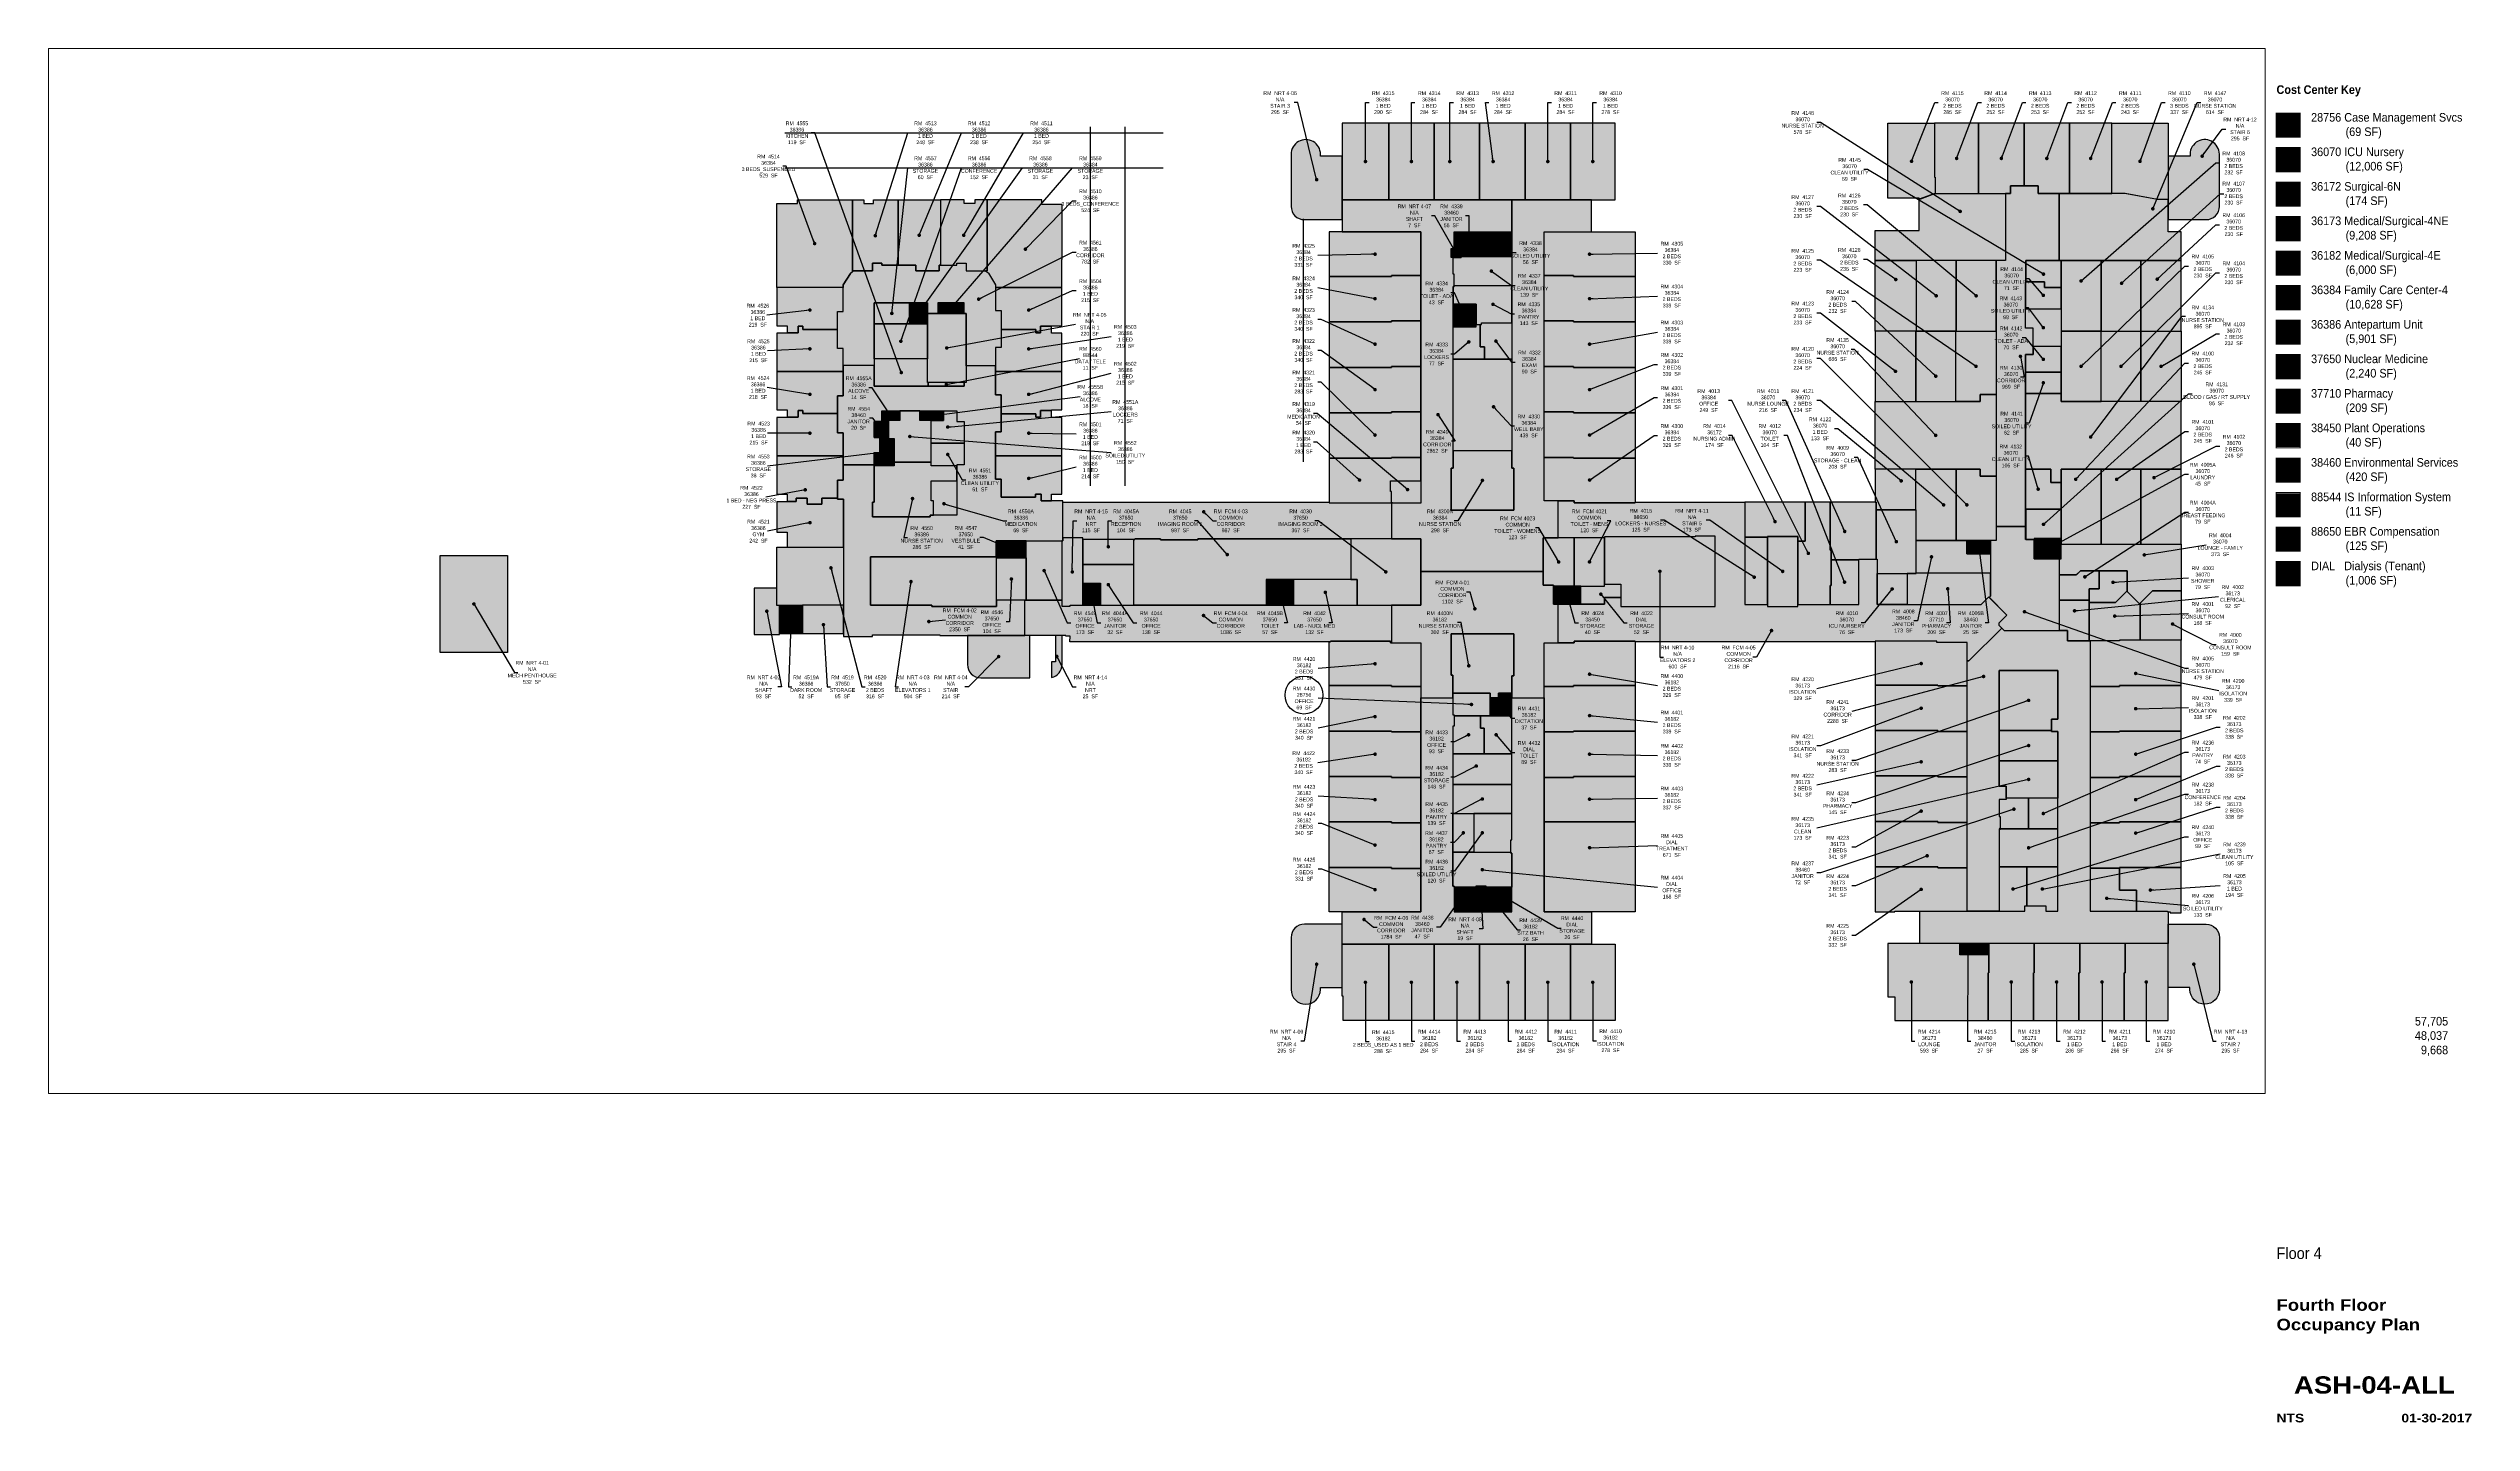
# Paper-space layout 'ALL' of a CAD drawing. Header units: inches. Extents: x 1.5 to 41, y 1.4 to 23.8.
# The model-space entities are those that its viewports show. They can reach past a viewport. Long polylines and large blocks are cut down to what shows.
import ezdxf
from ezdxf.enums import TextEntityAlignment as Align

# ---------------------------------------------------------------- set-up
doc = ezdxf.new("R2010")
doc.units = ezdxf.units.IN
doc.header["$MEASUREMENT"] = 0
doc.layers.get('Defpoints').update_dxf_attribs({"color": 31})
for name, color, linetype in [('0-LABEL', 3, 'Continuous'), ('1-NRT', 200, 'Continuous'), ('1-NRT-PTN', 253, 'Continuous'), ('3-FCM', 190, 'Continuous'), ('3-FCM-PTN', 9, 'Continuous'), ('4-OCC', 6, 'Continuous'), ('4-OCC-PTN', 95, 'Continuous'), ('T-5', 5, 'Continuous'), ('T-8', 8, 'Continuous')]:
    doc.layers.add(name, color=color, linetype=linetype)
doc.styles.add('Arial90', font='arial.ttf', dxfattribs={"width": 0.9})
doc.styles.add('ArialBlack', font='')
doc.styles.add('ArialBold90', font='arialbd.ttf', dxfattribs={"width": 0.9})
doc.styles.add('ArialN', font='ARIALN.TTF')
doc.styles.get('ArialBlack').set_extended_font_data('Arial Black')
doc.dimstyles.new('AB-195', dxfattribs={"dimscale": 195, "dimtxt": 0.070312, "dimasz": 0.0625, "dimexe": 0.0625, "dimexo": 0.125, "dimgap": 0.25, "dimtad": 0, "dimdec": 4, "dimrnd": 0.0625, "dimzin": 0, "dimdsep": 46, "dimlunit": 4, "dimtxsty": 'ArialN', "dimblk": 'ARCHTICK', "dimcen": 0.0625, "dimclrd": 256, "dimclre": 256, "dimclrt": 256, "dimadec": 0, "dimazin": 0, "dimtfac": 1, "dimtdec": 4, "dimtofl": 0, "dimtmove": 2, "dimatfit": 3, "dimldrblk": 'DOT', "dimfxl": 1, "dimfrac": 2, "dimtolj": 1, "dimtzin": 0, "dimlwd": -1, "dimlwe": -1, "dimarcsym": 0})

# ---------------------------------------------------------------- blocks, each defined once
blk = doc.blocks.new('sheettext_30x42_occ')
at = {"style": 'Arial90', "width": 0.9}
for tag, p in [('INTERIORGROSS', (2.797, 6.845)), ('USEABLE', (2.797, 6.611)), ('COMMON', (2.797, 6.376))]:
    blk.add_attdef(tag, text='', height=0.141, dxfattribs=at).set_placement(p, align=Align.RIGHT)
blk.add_attdef('FLOOR', text='', height=0.188, dxfattribs=at).set_placement((0, 3.227), align=Align.TOP_LEFT)
at = {"layer": 'T-8', "style": 'ArialBlack'}
for tag, p, height in [('TITLE_1', (0, 2.195), 0.188), ('TITLE_2', (0, 1.876), 0.188), ('SCALE', (0, 0.375), 0.141)]:
    blk.add_attdef(tag, p, '', height=height, dxfattribs=at)
blk.add_attdef('DWG#', text='', height=0.281, dxfattribs=at).set_placement((1.594, 1.126), align=Align.TOP_CENTER)
blk.add_attdef('DATE', text='', height=0.141, dxfattribs=at).set_placement((3.188, 0.375), align=Align.RIGHT)
blk = doc.blocks.new('_ArchTick')
at = {"const_width": 0.15}
blk.add_lwpolyline([(-0.5, -0.5), (0.5, 0.5)], dxfattribs=at)
blk = doc.blocks.new('_Dot')
at = {"lineweight": -2}
blk.add_line((-0.5, 0), (-1, 0), dxfattribs=at)
at = {"const_width": 0.5}
blk.add_lwpolyline([(-0.25, 0, 1), (0.25, 0, 1)], format="xyb", close=True, dxfattribs=at)

msp = doc.modelspace()

# ---------------------------------------------------------------- hatches: boundary and pattern name
at = {"layer": '1-NRT-PTN'}
h = msp.add_hatch(color=256, dxfattribs=at)
edge = h.paths.add_edge_path()
edge.add_line((4646, 4627.7), (4571.3, 4627.7))
edge.add_line((4571.3, 4627.7), (4571.3, 4634.2))
edge.add_arc((4520.9, 4634.3), 50.4, 359.99991, 540.00009)
edge.add_line((4470.5, 4634.2), (4470.5, 4455.5))
edge.add_arc((4516, 4455.5), 45.5, 180, 270)
edge.add_line((4516, 4410), (4646, 4410))
edge.add_line((4646, 4410), (4646, 4627.7))
h = msp.add_hatch(color=256, dxfattribs=at)
edge = h.paths.add_edge_path()
edge.add_line((7480, 4410), (7610, 4410))
edge.add_arc((7610, 4455.5), 45.5, 270, 360)
edge.add_line((7655.5, 4455.5), (7655.5, 4634.2))
edge.add_arc((7605.1, 4634.3), 50.4, 359.99952, 547.4137)
edge.add_line((7555.2, 4627.7), (7480, 4627.7))
edge.add_line((7480, 4627.7), (7480, 4410))
for points in [[(5019.8, 4310.5), (5053.5, 4310.5), (5053.5, 4280), (5019.8, 4280)], [(3355.8, 4026.5), (3355.8, 3851), (3222.5, 3851), (3222.5, 4088.2), (3355.8, 4088.2)], [(1551.5, 3257.5), (1781.7, 3257.5), (1781.7, 2924.5), (1551.5, 2924.5)], [(3459.8, 3253), (3027.5, 3253), (3027.5, 3087.2), (3237.3, 3087.2), (3237.3, 3082.7), (3459.8, 3082.7)], [(3687, 3318), (3687, 3307.5), (3684, 3307.5), (3684, 3084), (3712, 3084), (3712, 3087.2), (3755.5, 3087.2), (3755.5, 3318)], [(5925.3, 3082.7), (5925.3, 3323.2), (5857, 3323.2), (5857, 3321.2), (5546.3, 3321.2), (5546.3, 3158.7), (5601.5, 3158.7), (5601.5, 3082.7)], [(6105.3, 3322.7), (6105.3, 3165.2), (6105.3, 3082.7), (6209.3, 3082.7), (6209.3, 3322.7)], [(2627.8, 3145.7), (2627.8, 2986.5), (2715.5, 2986.5), (2715.5, 3085.6), (2705.8, 3085.6), (2705.8, 3145.7)], [(5104.3, 2122), (5104.3, 2076.5), (5114, 2076.5), (5114, 2034.2), (5140, 2034.2), (5140, 2122)]]:
    msp.add_hatch(color=256, dxfattribs=at).paths.add_polyline_path(points)
h = msp.add_hatch(color=256, dxfattribs=at)
edge = h.paths.add_edge_path()
edge.add_line((3405.5, 2837.5), (3574, 2837.5))
edge.add_line((3574, 2837.5), (3574, 2898.5))
edge.add_line((3574, 2898.5), (3574, 2911))
edge.add_line((3574, 2911), (3574, 2983.2))
edge.add_line((3574, 2983.2), (3360, 2983.2))
edge.add_line((3360, 2983.2), (3360, 2976.7))
edge.add_line((3360, 2976.7), (3360, 2913))
edge.add_line((3360, 2913), (3360, 2883))
edge.add_arc((3405.5, 2883), 45.5, 179.99992, 270)
h = msp.add_hatch(color=256, dxfattribs=at)
edge = h.paths.add_edge_path()
edge.add_line((3684.5, 2883), (3684.5, 2983.2))
edge.add_line((3684.5, 2983.2), (3662.5, 2983.2))
edge.add_line((3662.5, 2983.2), (3662.5, 2892))
edge.add_line((3662.5, 2892), (3648.5, 2892))
edge.add_line((3648.5, 2892), (3648.5, 2838.5))
edge.add_arc((3639, 2883), 45.5, 282.05152, 360)
h = msp.add_hatch(color=256, dxfattribs=at)
edge = h.paths.add_edge_path()
edge.add_line((4646, 1774.2), (4646, 1992))
edge.add_line((4646, 1992), (4516, 1992))
edge.add_arc((4516, 1946.5), 45.5, 90, 180)
edge.add_line((4470.5, 1946.5), (4470.5, 1767.7))
edge.add_arc((4520.9, 1767.7), 50.4, 180, 360)
edge.add_line((4571.3, 1767.7), (4571.3, 1774.2))
edge.add_line((4571.3, 1774.2), (4646, 1774.2))
h = msp.add_hatch(color=256, dxfattribs=at)
edge = h.paths.add_edge_path()
edge.add_line((7480, 1774.2), (7480, 1992))
edge.add_line((7480, 1992), (7610, 1992))
edge.add_arc((7610, 1946.5), 45.5, 0, 90, ccw=False)
edge.add_line((7655.5, 1946.5), (7655.5, 1767.7))
edge.add_arc((7605.1, 1767.7), 50.4, -180.00001, 0.00001, ccw=False)
edge.add_line((7554.7, 1767.7), (7554.7, 1774.2))
edge.add_line((7554.7, 1774.2), (7480, 1774.2))
at = {"layer": '3-FCM-PTN'}
for points in [[(3458.7, 3253), (3458.7, 3307.5), (3687, 3307.5), (3687, 3444.7), (3612.5, 3444.7), (3612.5, 3467.5), (3593, 3467.5), (3593, 3457.7), (3476, 3457.7), (3476, 3519.5), (3456.5, 3519.5), (3456.5, 3682), (3476, 3682), (3476, 3808.7), (3456.5, 3808.7), (3456.5, 3908.7), (3355.8, 3908.7), (3355.8, 3851), (3349.3, 3851), (3349.3, 3838), (3040.5, 3838), (3040.5, 3909.5), (2933.3, 3909.5), (2933.3, 3805.5), (2913.8, 3805.5), (2913.8, 3678.7), (2933.3, 3678.7), (2933.3, 3568.3), (3040.5, 3568.3), (3040.5, 3610.5), (3060, 3610.5), (3060, 3662.5), (3040.5, 3662.5), (3040.5, 3717.7), (3066.5, 3717.7), (3066.5, 3753.5), (3323.2, 3753.5), (3323.2, 3717.7), (3349.3, 3717.7), (3349.3, 3568.2), (3323.2, 3568.2), (3323.2, 3396), (3232.3, 3396), (3232.3, 3389.5), (3034, 3389.5), (3034, 3440), (3040.5, 3440), (3040.5, 3568.2), (2933.3, 3568.2), (2933.3, 3516.2), (2913.8, 3516.2), (2913.8, 3451.2), (2934.3, 3451.2), (2934.3, 2979), (3033.8, 2979), (3033.8, 2985.3), (3265.3, 2985.3), (3265.3, 2983.2), (3557.2, 2983.2), (3557.2, 3103.5), (3459.8, 3103.5), (3459.8, 3082.7), (3237.3, 3082.7), (3237.3, 3087.2), (3027.5, 3087.2), (3027.5, 3253)], [(3687, 3318), (3687, 3440.5), (4601.5, 3440.5), (4601.5, 3438.2), (4815, 3438.3), (4815, 3314.7), (4151, 3314.7), (4151, 3311.5), (4022, 3311.5), (4022, 3314.7), (3934.3, 3314.7), (3934.3, 3312), (3755.5, 3311.5), (3755.5, 3318)], [(5387, 2957.2), (5387, 3090.5), (5546.3, 3090.5), (5546.3, 3113.2), (5601.5, 3113.2), (5601.5, 3082.7), (5925.3, 3082.7), (5925.3, 3323.2), (5857, 3323.2), (5857, 3321.2), (5546.3, 3321.2), (5546.3, 3318), (5387, 3318), (5387, 3444.7), (5442.3, 3444.7), (5442.3, 3438.2), (5651, 3438.2), (5651, 3440.5), (6027.3, 3440.5), (6027.3, 3089.2), (6105.3, 3089.2), (6105.3, 3082.7), (6209.3, 3082.7), (6209.3, 3089.2), (6419, 3089.2), (6419, 3245), (6481, 3245), (6481, 3089.2), (6838, 3089.2), (6864.1, 3115.3), (6926.3, 3053), (6898.8, 3025.5), (6898.8, 3018.2), (6908.8, 3008.2), (6796.3, 2895.6), (6789.8, 2895.6), (6789.8, 2959.2), (6685.8, 2959.2), (6685.8, 2963.7), (6481, 2963.7), (6475, 2963.7), (6475, 2961.5), (5651, 2961.5), (5651, 2963.7), (5442.3, 2963.7), (5442.3, 2957.2)], [(5370.8, 3152.2), (5442.3, 3152.2), (5442.3, 3318), (5335, 3318), (5335, 3155.5), (5370.8, 3155.5)], [(5442.3, 3152.2), (5546.3, 3152.2), (5546.3, 3318), (5442.3, 3318)], [(4915.8, 3202.6), (4915.8, 3087.2), (4815, 3087.2), (4815, 2957.2), (4915.8, 2957.2), (4915.8, 2768.7), (5025.5, 2768.7), (5025.5, 2846.8), (5019.8, 2846.8), (5019.8, 2988.8), (5234.3, 2988.8), (5234.3, 2844.8), (5227.8, 2844.8), (5227.8, 2768.7), (5338.3, 2768.7), (5338.3, 2957.2), (5387, 2957.2), (5387, 3090.5), (5370.8, 3090.5), (5370.8, 3155.5), (5335, 3155.5), (5335, 3202.6)], [(3557.2, 2983.2), (3557.2, 3103.5), (3684, 3103.5), (3684, 3084), (3712, 3084), (3712, 3087.2), (4815, 3087.2), (4815, 2957.2), (4811.8, 2957.2), (4811.8, 2963.7), (4605.5, 2963.7), (4605.5, 2961.5), (3711.9, 2961.5), (3712, 2980), (3697.5, 2980), (3697.5, 2983.2)], [(4915.8, 2768.7), (5025.5, 2768.7), (5025.5, 2710.2), (5029.5, 2710.2), (5029.5, 2671.2), (5025.5, 2671.2), (5025.5, 2122), (5029.5, 2122), (5029.5, 2034.2), (5227.8, 2034.2), (5227.8, 2235.7), (5224.5, 2235.7), (5224.5, 2281.2), (5227.8, 2281.2), (5227.8, 2768.7), (5338.3, 2768.7), (5338.3, 2034.2), (5500.8, 2034.2), (5500.8, 1923.7), (4646, 1923.7), (4646, 2034.2), (4915.8, 2034.2)]]:
    msp.add_hatch(color=256, dxfattribs=at).paths.add_polyline_path(points)
at = {"layer": '4-OCC-PTN'}
for color, points in [(237, [(4805.3, 4478.2), (4805.3, 4740.5), (4646, 4740.5), (4646, 4478.2)]), (237, [(4961.3, 4478.2), (4961.3, 4740.5), (4805.3, 4740.5), (4805.3, 4478.2)]), (237, [(5117.3, 4478.2), (5117.3, 4740.5), (4961.3, 4740.5), (4961.3, 4478.2)]), (237, [(5273.3, 4478.2), (5273.3, 4740.5), (5117.3, 4740.5), (5117.3, 4478.2)]), (237, [(5429.3, 4478.2), (5429.3, 4740.5), (5273.3, 4740.5), (5273.3, 4478.2)]), (237, [(5429.3, 4478.2), (5582, 4478.2), (5582, 4740.5), (5429.3, 4740.5)]), (14, [(6518, 4740.5), (6678.5, 4740.5), (6678.5, 4555.5), (6680.5, 4555.5), (6680.5, 4499.5), (6625.5, 4479.7), (6625.5, 4483.5), (6518, 4483.5)]), (14, [(6829.5, 4499.5), (6829.5, 4740.5), (6678.5, 4740.5), (6678.5, 4555.5), (6680.5, 4555.5), (6680.5, 4499.5)]), (14, [(6829.5, 4499.5), (6938.5, 4499.5), (6938.5, 4525.5), (6983, 4525.5), (6985.5, 4525.5), (6985.5, 4740.5), (6829.5, 4740.5)]), (14, [(6985.5, 4525.5), (7033.5, 4525.6), (7033.5, 4499.5), (7139, 4499.5), (7141.5, 4499.5), (7141.5, 4740.5), (6985.5, 4740.5)]), (14, [(7286.5, 4499.5), (7286.5, 4740.5), (7141.5, 4740.5), (7141.5, 4499.5)]), (14, [(7286.5, 4499.5), (7286.5, 4740.5), (7480, 4740.5), (7480, 4479.5), (7443.2, 4479.5), (7332, 4499.1), (7329.8, 4499.5)]), (14, [(6475, 4373), (6625.5, 4373), (6625.5, 4479.7), (6631.4, 4481.9), (6679, 4499.5), (6685, 4499.5), (6922, 4499.5), (6922, 4269.5), (6475, 4269.5)]), (14, [(6990.5, 3356.5), (6990.5, 3947.5), (7016.5, 3947.5), (7016.5, 4037.5), (6990.5, 4037.5), (6990.5, 4196.5), (6991.5, 4196.5), (6991.5, 4269.5), (7106.2, 4269.5), (7106.2, 4499.5), (7033.5, 4499.5), (7033.5, 4525.6), (6938.5, 4525.5), (6938.5, 4499.5), (6922, 4499.5), (6922, 4269.5), (6889.5, 4269.5), (6889.5, 3356.5)]), (14, [(7106.2, 4269.5), (7524.5, 4269.5), (7524.5, 4367.7), (7480, 4367.7), (7480, 4479.5), (7443.2, 4479.5), (7329.8, 4499.5), (7106.2, 4499.5)]), (237, [(2965.8, 4478.2), (2965.8, 4250.7), (2965.8, 4231.2), (2959.2, 4224.7), (2933.3, 4185.7), (2933.3, 4177.6), (2705.8, 4177.6), (2705.8, 4465.2), (2777.3, 4465.2), (2777.3, 4478.2)]), (21, [(3121.8, 4478.2), (3121.8, 4254), (3066.5, 4254), (3066.5, 4260.5), (3034, 4260.5), (3034, 4234.5), (2969, 4234.5), (2965.8, 4231.2), (2965.8, 4478.2), (3004.8, 4478.2), (3004.8, 4465.2), (3037.3, 4465.2), (3037.3, 4478.2)]), (21, [(3267.4, 4478.2), (3267.4, 4254), (3263.1, 4254), (3263.1, 4234.5), (3183.5, 4234.5), (3183.5, 4254), (3121.8, 4254), (3121.8, 4478.2)]), (21, [(3427.3, 4293), (3427.3, 4478.2), (3385, 4478.2), (3385, 4465.2), (3349.3, 4465.2), (3349.3, 4478.2), (3267.4, 4478.2), (3267.4, 4254), (3323.2, 4254), (3323.2, 4260.5), (3355.8, 4260.5), (3355.8, 4234.5), (3427.3, 4234.5)]), (21, [(3427.3, 4234.5), (3421.9, 4234.5), (3429.9, 4228.6), (3432.1, 4226.4), (3456.5, 4185.7), (3456.5, 4177.6), (3684, 4177.6), (3684, 4273.3), (3685.4, 4273.3), (3685.4, 4462), (3615.8, 4462), (3615.8, 4478.2), (3427.3, 4478.2)]), (237, [(5335, 3202.6), (5335, 3318), (5387, 3318), (5387, 3444.7), (5338.3, 3444.7), (5338.3, 4367.7), (5500.8, 4367.7), (5500.8, 4478.2), (5227.8, 4478.2), (5227.8, 3557.2), (5234.3, 3557.2), (5234.3, 3413.2), (5019.8, 3413.2), (5019.8, 3557.2), (5026.3, 3557.2), (5026.3, 4180), (5029.5, 4180), (5029.5, 4223), (5026.3, 4223), (5026.3, 4280), (5019.8, 4280), (5019.8, 4310.5), (5029.5, 4310.5), (5029.5, 4367.7), (5227.7, 4367.7), (5227.7, 4478.2), (4646, 4478.2), (4646, 4367.7), (4915.8, 4367.7), (4915.8, 3436.8), (4818.3, 3436.8), (4818.3, 3438.2), (4815, 3438.3), (4815, 3314.7), (4915.8, 3314.7), (4915.8, 3202.6)]), (237, [(4915.8, 4218.2), (4915.8, 4367.7), (4601.5, 4367.7), (4601.5, 4215), (4814.5, 4215), (4814.5, 4218.2)]), (201, [(5132.4, 4367.7), (5030, 4367.7), (5030, 4310.5), (5053.5, 4310.5), (5053.5, 4283.2), (5132.4, 4283.2)]), (237, [(5132.5, 4283.2), (5227.8, 4283.2), (5227.8, 4367.7), (5132.5, 4367.7)]), (237, [(5338.3, 4218.2), (5338.3, 4367.7), (5651, 4367.7), (5651, 4215), (5439, 4215), (5439, 4218.2)]), (21, [(3040.5, 3909.5), (2933.3, 3909.5), (2933.3, 3968), (2913.8, 3968), (2913.8, 4094.7), (2933.3, 4094.7), (2933.3, 4177.6), (2933.3, 4185.7), (2959.2, 4224.7), (2969, 4234.5), (3034, 4234.5), (3034, 4260.5), (3066.5, 4260.5), (3066.5, 4254), (3183.5, 4254), (3183.5, 4234.5), (3263.1, 4234.5), (3263.1, 4254), (3323.2, 4254), (3323.2, 4260.5), (3355.8, 4260.5), (3355.8, 4234.5), (3421.9, 4234.5), (3429.9, 4228.6), (3432.1, 4226.4), (3456.5, 4185.7), (3456.5, 4098), (3476, 4098), (3476, 3971.2), (3456.5, 3971.2), (3456.5, 3908.7), (3355.8, 3908.7), (3355.8, 4088.2), (3349.3, 4088.2), (3349.3, 4124), (3258.3, 4124), (3258.3, 4088.2), (3222.5, 4088.2), (3222.5, 4124), (3040.5, 4124)]), (237, [(5227.8, 4283.2), (5132.4, 4283.2), (5053.5, 4283.2), (5053.5, 4280), (5026.3, 4280), (5026.3, 4223), (5029.5, 4223), (5029.5, 4182.5), (5227.8, 4182.5)]), (14, [(6475, 4269.5), (6613, 4269.5), (6615.5, 4269.5), (6615.5, 4027.5), (6475, 4027.5)]), (14, [(6752.5, 4027.5), (6752.5, 4269.5), (6615.5, 4269.5), (6615.5, 4027.5)]), (14, [(6889.5, 4027.5), (6889.5, 4269.5), (6752.5, 4269.5), (6752.5, 4027.5)]), (14, [(7106.2, 4269.5), (6991.5, 4269.5), (6991.5, 4200), (6991.5, 4196.5), (7055.5, 4196.5), (7055.5, 4176.5), (7110, 4176.5), (7112.5, 4176.5), (7112.5, 4269.5)]), (14, [(7249.5, 4027.5), (7249.5, 4269.5), (7112.5, 4269.5), (7112.5, 4027.5)]), (14, [(7386.5, 4027.5), (7386.5, 4269.5), (7249.5, 4269.5), (7249.5, 4027.5)]), (14, [(7524.5, 4027.5), (7524.5, 4269.5), (7386.5, 4269.5), (7386.5, 4027.5)]), (21, [(2921.7, 4177.6), (2705.8, 4177.6), (2705.8, 4046), (2741.5, 4046), (2741.5, 4021.6), (2778.9, 4021.6), (2778.9, 4044.4), (2795.1, 4044.4), (2795.1, 4033), (2913.8, 4033), (2913.8, 4094.7), (2933.3, 4094.7), (2933.3, 4177.6)]), (21, [(3476, 4033), (3593, 4033), (3594.6, 4033), (3594.6, 4021.6), (3610.9, 4021.6), (3610.9, 4044.4), (3648.3, 4044.4), (3648.3, 4046), (3684, 4046), (3684, 4177.6), (3456.5, 4177.6), (3456.5, 4098), (3476, 4098)]), (237, [(4915.8, 4218.2), (4814.5, 4218.2), (4814.5, 4215), (4601.5, 4215), (4601.5, 4059), (4814.5, 4059), (4814.5, 4062.2), (4915.8, 4062.2)]), (237, [(5227.8, 4182.5), (5029.5, 4182.5), (5029.5, 4180), (5026.3, 4180), (5026.3, 4120), (5105.8, 4120), (5105.8, 4050), (5118.8, 4050), (5124.3, 4050), (5124.3, 4055.5), (5227.8, 4055.5)]), (237, [(5338.3, 4218.2), (5439, 4218.2), (5439, 4215), (5651, 4215), (5651, 4059), (5439, 4059), (5439, 4062.2), (5338.3, 4062.2)]), (14, [(6990.5, 4103.5), (7112.5, 4103.5), (7112.5, 4176.5), (7055.5, 4176.5), (7055.5, 4196.5), (6993, 4196.5), (6990.5, 4196.5)]), (21, [(3160.8, 4052.5), (3040.5, 4052.5), (3040.5, 4124), (3160.8, 4124)]), (21, [(3160.8, 4055.7), (3160.8, 4124), (3222.5, 4124), (3222.5, 4052.5), (3160.8, 4052.5)]), (237, [(3258.3, 4124), (3258.3, 4088.2), (3349.3, 4088.2), (3349.3, 4124)]), (237, [(5105.8, 4120), (5026.3, 4120), (5026.3, 4041.6), (5105.8, 4041.6), (5105.8, 4050)]), (14, [(7016.5, 4037.5), (6990.5, 4037.5), (6990.5, 4103.5), (7112.5, 4103.5), (7112.5, 3977), (7112.5, 3974.5), (7016.5, 3974.5)]), (21, [(2913.8, 4033), (2796.8, 4033), (2795.1, 4033), (2795.1, 4044.4), (2778.9, 4044.4), (2778.9, 4021.6), (2741.5, 4021.6), (2741.5, 4020), (2705.8, 4020), (2705.8, 3888.4), (2933.3, 3888.4), (2933.3, 3968), (2913.8, 3968)]), (21, [(3222.5, 3932.2), (3040.5, 3932.2), (3040.5, 4052.5), (3222.5, 4052.5)]), (21, [(3471.1, 3888.4), (3684, 3888.4), (3684, 4020), (3648.3, 4020), (3648.3, 4044.4), (3610.9, 4044.4), (3610.9, 4021.6), (3594.6, 4021.6), (3594.6, 4033), (3476, 4033), (3476, 3971.2), (3456.5, 3971.2), (3456.5, 3888.4)]), (237, [(4915.8, 4062.2), (4814.5, 4062.2), (4814.5, 4059), (4601.5, 4059), (4601.5, 3903), (4814.5, 3903), (4814.5, 3906.2), (4915.8, 3906.2)]), (237, [(5118.8, 4050), (5105.8, 4050), (5105.8, 4041.6), (5026.3, 4041.6), (5026.3, 3930.6), (5134.3, 3930.6), (5134.3, 3974), (5118.8, 3974)]), (237, [(5227.8, 4055.5), (5124.3, 4055.5), (5124.3, 4050), (5118.8, 4050), (5118.8, 3974), (5134.3, 3974), (5134.3, 3930.6), (5227.8, 3930.6)]), (237, [(5338.3, 4062.2), (5439, 4062.2), (5439, 4059), (5651, 4059), (5651, 3903), (5439, 3903), (5439, 3906.2), (5338.3, 3906.2)]), (14, [(6613.5, 3785.5), (6613.5, 4027.5), (6475, 4027.5), (6475, 3785.5)]), (14, [(6751.5, 3785.5), (6751.5, 4027.5), (6613.5, 4027.5), (6613.5, 3785.5)]), (14, [(6751.5, 4027.5), (6889.5, 4027.5), (6889.5, 3809.5), (6834.5, 3809.5), (6834.5, 3785.5), (6751.5, 3785.5)]), (14, [(7249.5, 4027.5), (7112.5, 4027.5), (7112.5, 3785.5), (7249.5, 3785.5)]), (14, [(7249.5, 3785.5), (7249.5, 4027.5), (7386.5, 4027.5), (7386.5, 3785.5)]), (14, [(7386.5, 3785.5), (7386.5, 4027.5), (7524.5, 4027.5), (7524.5, 3785.5)]), (21, [(3040.5, 3932.2), (3040.5, 3838), (3225.8, 3838), (3225.8, 3851), (3222.5, 3851), (3222.5, 3932.2)]), (237, [(5227.8, 3930.6), (5134.3, 3930.6), (5026.3, 3930.6), (5026.3, 3617), (5227.8, 3617)]), (14, [(6990.5, 3886.5), (7112.5, 3886.5), (7112.5, 3974.5), (7016.5, 3974.5), (7016.5, 3947.5), (6990.5, 3947.5)]), (21, [(2918.6, 3888.4), (2705.8, 3888.4), (2705.8, 3756.7), (2741.5, 3756.7), (2741.5, 3732.4), (2778.9, 3732.4), (2778.9, 3755.1), (2795.1, 3755.1), (2795.1, 3744.6), (2913.8, 3744.6), (2913.8, 3805.5), (2933.3, 3805.5), (2933.3, 3888.4)]), (61, [(3225.8, 3851), (3225.8, 3838), (3349.3, 3838), (3349.3, 3851)]), (21, [(3476, 3743.7), (3593, 3743.7), (3594.6, 3743.7), (3594.6, 3732.4), (3610.9, 3732.4), (3610.9, 3755.1), (3648.3, 3755.1), (3648.3, 3756.7), (3684, 3756.7), (3684, 3888.4), (3456.5, 3888.4), (3456.5, 3808.7), (3476, 3808.7)]), (237, [(4915.8, 3750.2), (4915.8, 3906.2), (4814.5, 3906.2), (4814.5, 3903), (4601.5, 3903), (4601.5, 3747), (4814.5, 3747), (4814.5, 3750.2)]), (237, [(5338.3, 3906.2), (5439, 3906.2), (5439, 3903), (5651, 3903), (5651, 3747), (5439, 3747), (5439, 3750.2), (5338.3, 3750.2)]), (14, [(6990.5, 3813.5), (7112.5, 3813.5), (7112.5, 3886.5), (6990.5, 3886.5)]), (21, [(2913.8, 3744.6), (2796.8, 3744.6), (2795.1, 3744.6), (2795.1, 3755.1), (2778.9, 3755.1), (2778.9, 3732.4), (2741.5, 3732.4), (2741.5, 3730.7), (2705.8, 3730.7), (2705.8, 3599.1), (2933.3, 3599.1), (2933.3, 3678.7), (2913.8, 3678.7)]), (21, [(3125, 3721), (3066.5, 3721), (3066.5, 3753.5), (3128.3, 3753.5), (3128.3, 3721)]), (21, [(3112, 3578), (3235.5, 3578), (3235.5, 3721), (3196.5, 3721), (3196.5, 3753.5), (3128.3, 3753.5), (3128.3, 3721), (3089.2, 3721), (3089.2, 3659.2), (3108.8, 3659.2), (3108.8, 3578)]), (21, [(3196.5, 3724.2), (3196.5, 3753.5), (3277.8, 3753.5), (3277.8, 3721), (3196.5, 3721)]), (21, [(3235.5, 3643), (3235.5, 3721), (3277.8, 3721), (3277.8, 3753.5), (3323.2, 3753.5), (3323.2, 3717.7), (3349.3, 3717.7), (3349.3, 3643)]), (21, [(3471.1, 3599.1), (3684, 3599.1), (3684, 3730.7), (3648.3, 3730.7), (3648.3, 3755.1), (3610.9, 3755.1), (3610.9, 3732.4), (3594.6, 3732.4), (3594.6, 3743.7), (3476, 3743.7), (3476, 3682), (3456.5, 3682), (3456.5, 3599.1)]), (237, [(4915.8, 3750.2), (4814.5, 3750.2), (4814.5, 3747), (4601.5, 3747), (4601.5, 3591), (4814.5, 3591), (4814.5, 3594.2), (4915.8, 3594.2)]), (237, [(5338.3, 3750.2), (5439, 3750.2), (5439, 3747), (5651, 3747), (5651, 3591), (5439, 3591), (5439, 3594.2), (5338.3, 3594.2)]), (14, [(6475, 3553.5), (6475, 3785.5), (6834.5, 3785.5), (6834.5, 3809.5), (6887, 3809.5), (6889.5, 3809.5), (6889.5, 3529.5), (6834.5, 3529.5), (6834.5, 3553.5)]), (14, [(7112.5, 3553.5), (7524.5, 3553.5), (7524.5, 3785.5), (7112.5, 3785.5), (7112.5, 3813.5), (6990.5, 3813.5), (6990.5, 3553.5), (7077.5, 3553.5), (7077.5, 3507.5), (7110, 3507.5), (7112.5, 3507.5)]), (201, [(3089.2, 3662.5), (3089.2, 3721), (3066.5, 3721), (3066.5, 3717.7), (3040.5, 3717.7), (3040.5, 3662.5), (3060, 3662.5), (3060, 3659.2), (3089.2, 3659.2)]), (21, [(3108.8, 3656), (3108.8, 3565), (3040.5, 3565), (3040.5, 3610.5), (3060, 3610.5), (3060, 3659.2), (3108.8, 3659.2)]), (21, [(2918.6, 3599.1), (2705.8, 3599.1), (2705.8, 3467.5), (2741.5, 3467.5), (2741.5, 3443.2), (2772.5, 3443.2), (2772.5, 3454.5), (2809.8, 3454.5), (2809.8, 3433.8), (2860.8, 3433.8), (2860.8, 3454.5), (2913.8, 3454.5), (2913.8, 3516.2), (2933.3, 3516.2), (2933.3, 3599.1)]), (21, [(3108.8, 3578), (3108.8, 3565), (3040.5, 3565), (3040.5, 3440), (3034, 3440), (3034, 3389.5), (3232.3, 3389.5), (3232.3, 3396), (3243.6, 3396), (3243.6, 3444.7), (3235.5, 3444.7), (3235.5, 3513), (3323.2, 3513), (3323.2, 3565), (3235.5, 3565), (3235.5, 3578)]), (21, [(3238.8, 3643), (3349.3, 3643), (3349.3, 3568.2), (3323.2, 3568.2), (3323.2, 3565), (3235.5, 3565), (3235.5, 3643)]), (21, [(3456.5, 3599.1), (3456.5, 3519.5), (3476, 3519.5), (3476, 3457.7), (3593, 3457.7), (3593, 3467.5), (3612.5, 3467.5), (3612.5, 3444.7), (3648.3, 3444.7), (3648.3, 3467.5), (3684, 3467.5), (3684, 3599.1)]), (237, [(4811.8, 3513), (4915.8, 3513), (4915.8, 3594.2), (4814.5, 3594.2), (4814.5, 3591), (4601.5, 3591), (4601.5, 3438.2), (4815, 3438.3), (4815, 3477.3), (4811.8, 3477.3)]), (237, [(5026.3, 3617), (5026.3, 3557.2), (5019.8, 3557.2), (5019.8, 3413.2), (5234.3, 3413.2), (5234.3, 3557.2), (5227.8, 3557.2), (5227.8, 3617)]), (237, [(5338.3, 3594.2), (5439, 3594.2), (5439, 3591), (5651, 3591), (5651, 3438.2), (5442.3, 3438.2), (5442.3, 3444.7), (5338.3, 3444.7)]), (21, [(3243.6, 3396), (3243.6, 3444.7), (3235.5, 3444.7), (3235.5, 3513), (3323.2, 3513), (3323.2, 3396)]), (237, [(4811.8, 3513), (4811.8, 3477.3), (4815, 3477.3), (4815, 3438.3), (4818.3, 3438.3), (4818.3, 3436.8), (4915.8, 3436.8), (4915.8, 3513)]), (14, [(6613.5, 3424), (6613.5, 3553.5), (6475, 3553.5), (6475, 3440.5), (6478.5, 3440.5), (6478.5, 3414.5), (6613.5, 3414.5)]), (14, [(6752.5, 3553.5), (6752.5, 3308.5), (6615.7, 3308.5), (6615.7, 3414.5), (6613.5, 3414.5), (6613.5, 3553.5)]), (14, [(6834.5, 3553.5), (6834.5, 3529.5), (6887, 3529.5), (6889.5, 3529.5), (6889.5, 3308.5), (6752.5, 3308.5), (6752.5, 3553.5)]), (14, [(6990.5, 3553.5), (6990.5, 3416.5), (7010, 3416.5), (7112.5, 3416.5), (7112.5, 3507.5), (7077.5, 3507.5), (7077.5, 3553.5)]), (14, [(7112.5, 3296.5), (7245, 3296.5), (7249.5, 3296.5), (7249.5, 3553.5), (7112.5, 3553.5)]), (14, [(7386.5, 3296.5), (7386.5, 3553.5), (7249.5, 3553.5), (7249.5, 3296.5)]), (14, [(7386.5, 3296.5), (7524.5, 3296.5), (7524.5, 3553.5), (7386.5, 3553.5)]), (21, [(2913.8, 3454.5), (2860.8, 3454.5), (2860.8, 3433.8), (2809.8, 3433.8), (2809.8, 3454.5), (2774, 3454.5), (2772.5, 3454.5), (2772.5, 3444.7), (2772.5, 3443.2), (2741.5, 3443.2), (2741.5, 3441.5), (2705.8, 3441.5), (2705.8, 3337.5), (2741.5, 3337.5), (2741.5, 3285.5), (2934.3, 3285.5), (2934.3, 3451.2), (2913.8, 3451.2)]), (44, [(6027.3, 3320.2), (6105.3, 3320.2), (6105.3, 3322.7), (6209.3, 3322.7), (6209.3, 3306.7), (6234.8, 3306.7), (6234.8, 3440.5), (6027.3, 3440.5)]), (237, [(6320, 3089.2), (6320, 3151.8), (6320, 3154.3), (6323, 3154.3), (6323, 3275.2), (6320, 3275.2), (6320, 3440.5), (6234.8, 3440.5), (6234.8, 3306.7), (6209.3, 3306.7), (6209.3, 3089.2)]), (14, [(6478.5, 3245), (6478.5, 3440.5), (6320, 3440.5), (6320, 3275.2), (6323, 3275.2), (6323, 3242.5), (6419, 3242.5), (6419, 3245)]), (14, [(6615.7, 3195.5), (6615.7, 3414.5), (6478.5, 3414.5), (6478.5, 3245), (6481, 3245), (6481, 3195.5)]), (14, [(6991, 3312), (7018.5, 3312), (7021, 3312), (7021, 3313), (7021, 3315.5), (7113, 3315.5), (7113, 3416.5), (6991, 3416.5)]), (14, [(7107.5, 3000), (7107.5, 3245.5), (7020.5, 3245.5), (7020.5, 3312), (6990.5, 3312), (6990.5, 3356.5), (6889.5, 3356.5), (6889.5, 3308.5), (6870.5, 3308.5), (6870.5, 3118.2), (6865.8, 3113.5), (6926.3, 3053), (6898.8, 3025.5), (6898.8, 3018.2), (6917, 3000)]), (21, [(2715.5, 3085.6), (2705.8, 3085.6), (2705.8, 3282.2), (2705.8, 3285.5), (2934.3, 3285.5), (2934.3, 3087.2), (2793.8, 3087.2), (2793.8, 3085.6)]), (57, [(3459.8, 3249.8), (3562.1, 3249.8), (3562.1, 3307.5), (3458.7, 3307.5), (3458.7, 3253), (3459.8, 3253)]), (57, [(3562.1, 3249.8), (3562.1, 3103.5), (3459.8, 3103.5), (3459.8, 3249.8)]), (57, [(3562.1, 3307.5), (3684, 3307.5), (3684, 3103.5), (3562.1, 3103.5)]), (57, [(3931, 3273), (3931, 3312), (3755.5, 3312), (3755.5, 3227), (3931, 3227)]), (57, [(4385, 3174.4), (4385, 3087.2), (3931, 3087.2), (3931, 3312), (3934.3, 3312), (3934.3, 3314.7), (4022, 3314.7), (4022, 3311.5), (4151, 3311.5), (4151, 3314.7), (4675.3, 3314.7), (4675.3, 3174.4), (4385, 3174.4)]), (57, [(4675.3, 3314.7), (4675.3, 3174.4), (4696.9, 3174.4), (4696.9, 3087.2), (4915.8, 3087.2), (4915.8, 3314.7)]), (20, [(6027.3, 3320.2), (6027.3, 3089.2), (6105.3, 3089.2), (6105.3, 3320.2)]), (14, [(6419, 3242.5), (6323, 3242.5), (6323, 3154.3), (6320, 3154.3), (6320, 3089.2), (6419, 3089.2)]), (201, [(6870.5, 3263.5), (6870.5, 3196.5), (6615.7, 3196.5), (6615.7, 3308.5), (6789.5, 3308.5), (6789.5, 3263.5)]), (201, [(6868, 3263.5), (6789.5, 3263.5), (6789.5, 3308.5), (6870.5, 3308.5), (6870.5, 3263.5)]), (14, [(7020.5, 3315.5), (7020.5, 3245.5), (7112.5, 3245.5), (7112.5, 3315.5)]), (14, [(7107.5, 3190.5), (7107.5, 3245.5), (7112.5, 3245.5), (7112.5, 3296.5), (7524.5, 3296.5), (7524.5, 3135.5), (7425.6, 3135.5), (7383.5, 3093.4), (7383.5, 3089.6), (7339.5, 3133.6), (7339.5, 3204.5), (7179, 3204.5), (7165, 3190.5)]), (57, [(3816.2, 3087.2), (3931, 3087.2), (3931, 3227), (3755.5, 3227), (3755.5, 3162.9), (3816.2, 3162.9)]), (57, [(3816.2, 3162.9), (3816.2, 3087.2), (3755.5, 3087.2), (3755.5, 3162.9)]), (57, [(4385, 3174.4), (4385, 3087.2), (4479.1, 3087.2), (4479.1, 3174.4), (4385, 3174.4)]), (57, [(4479.1, 3174.4), (4479.1, 3087.2), (4696.9, 3087.2), (4696.9, 3174.4)]), (14, [(6584.5, 3195.5), (6481, 3195.5), (6481, 3089.2), (6584.5, 3089.2)]), (77, [(6868, 3196.5), (6615.7, 3196.5), (6615.7, 3195.5), (6584.5, 3195.5), (6584.5, 3089.2), (6838, 3089.2), (6864.1, 3115.3), (6865.8, 3113.5), (6870.5, 3118.2), (6870.5, 3196.5)]), (14, [(7109.5, 3190.5), (7164.5, 3190.5), (7178.5, 3204.5), (7242.5, 3204.5), (7242.5, 3145), (7242.5, 3142.5), (7208.5, 3142.5), (7208.5, 3107), (7208.5, 3104.5), (7107, 3104.5), (7107, 3190.5)]), (14, [(7243, 3204.5), (7339.5, 3204.5), (7339.5, 3133.6), (7338.5, 3134.7), (7299.3, 3095.5), (7209, 3095.5), (7209, 3142.5), (7243, 3142.5)]), (21, [(2715.5, 3085.6), (2715.5, 2989.7), (2793.8, 2989.7), (2793.8, 3085.6)]), (57, [(2933.5, 3087.2), (2793.8, 3087.2), (2793.8, 2989.7), (2934.3, 2989.7), (2934.3, 3087.2)]), (55, [(5465, 3090.5), (5465, 3152.2), (5370.8, 3152.2), (5370.8, 3090.5)]), (53, [(5465, 3152.2), (5546.3, 3152.2), (5546.3, 3158.7), (5601.5, 3158.7), (5601.5, 3113.2), (5546.3, 3113.2), (5546.3, 3090.5), (5465, 3090.5)]), (185, [(7209, 3104.5), (7209, 2965), (7134, 2965), (7134, 3000), (7107.5, 3000), (7107.5, 3104.5)]), (14, [(7209, 3095.5), (7299.3, 3095.5), (7338.5, 3134.7), (7383.5, 3089.6), (7383.5, 2967.2), (7381, 2967.2), (7313, 2967.2), (7313, 2964), (7309.8, 2964), (7212.3, 2964), (7212.3, 2965), (7209, 2965)]), (14, [(7383.5, 2967.2), (7383.5, 3093.4), (7425.6, 3135.5), (7516.5, 3135.5), (7524.5, 3135.5), (7524.5, 2967.2)]), (185, [(6789.8, 2895.6), (6796.3, 2895.6), (6908.8, 3008.2), (6917, 3000), (7134, 3000), (7134, 2965), (7212.3, 2965), (7212.3, 2036.2), (7478, 2036.2), (7478, 2034.2), (7480, 2034.2), (7480, 1925.7), (6627.3, 1925.7), (6627.3, 2036.2), (6988, 2036.2), (6988, 2055), (7059.5, 2055), (7059.5, 2036.2), (7101.8, 2036.2), (7101.8, 2653.7), (7079.3, 2653.7), (7079.3, 2695.2), (7101.8, 2695.2), (7101.8, 2863.2), (6900.3, 2863.2), (6900.3, 2465.5), (6923.8, 2465.5), (6923.8, 2419.7), (6900.3, 2419.7), (6900.3, 2361.2), (6903.5, 2361.2), (6903.5, 2319), (6900.3, 2319), (6900.3, 2036.3), (6789.8, 2036.3)]), (208, [(4915.8, 2807.7), (4815, 2807.7), (4815, 2811), (4601.5, 2811), (4601.5, 2961.5), (4605.5, 2961.5), (4605.5, 2963.7), (4811.8, 2963.7), (4811.8, 2957.2), (4915.8, 2957.2)]), (208, [(5019.8, 2988.8), (5019.8, 2846.8), (5025.5, 2846.8), (5025.5, 2785), (5153, 2785), (5153, 2772), (5153, 2768.7), (5182.3, 2768.7), (5182.3, 2785), (5227.8, 2785), (5227.8, 2844.8), (5234.3, 2844.8), (5234.3, 2988.8)]), (208, [(5338.3, 2807.7), (5338.3, 2957.2), (5442.3, 2957.2), (5442.3, 2963.7), (5651, 2963.7), (5651, 2811), (5439, 2811), (5439, 2807.7)]), (185, [(6475, 2812.7), (6689, 2812.7), (6689, 2809.5), (6789.8, 2809.5), (6789.8, 2959.2), (6685.8, 2959.2), (6685.8, 2963.7), (6475, 2963.7)]), (185, [(7212.3, 2808), (7313, 2808), (7313, 2811), (7524.5, 2811), (7524.5, 2967.2), (7313, 2967.2), (7313, 2964), (7212.3, 2964)]), (185, [(6900.3, 2657), (6900.3, 2863.2), (7101.8, 2863.2), (7101.8, 2695.2), (7079.3, 2695.2), (7079.3, 2657)]), (208, [(4915.8, 2651.7), (4815, 2651.7), (4815, 2655), (4601.5, 2655), (4601.5, 2811), (4815, 2811), (4815, 2807.7), (4915.8, 2807.7)]), (22, [(5029.5, 2707), (5153, 2707), (5153, 2785), (5025.5, 2785), (5025.5, 2710.2), (5029.5, 2710.2)]), (208, [(5153, 2707), (5227.8, 2707), (5227.8, 2785), (5182.3, 2785), (5182.3, 2768.7), (5153, 2768.7)]), (208, [(5338.3, 2807.7), (5439, 2807.7), (5439, 2811), (5651, 2811), (5651, 2655), (5439, 2655), (5439, 2651.7), (5338.3, 2651.7)]), (185, [(6475, 2656.7), (6689, 2656.7), (6689, 2653.5), (6789.8, 2653.5), (6789.8, 2809.5), (6689, 2809.5), (6689, 2812.7), (6475, 2812.7)]), (185, [(7212.3, 2652), (7313, 2652), (7313, 2655), (7524.5, 2655), (7524.5, 2811), (7313, 2811), (7313, 2808), (7212.3, 2808)]), (208, [(5133.5, 2577), (5133.5, 2664.7), (5120.5, 2664.7), (5120.5, 2687.5), (5120.5, 2707), (5029.5, 2707), (5029.5, 2671.2), (5025.5, 2671.2), (5025.5, 2577)]), (53, [(5120.5, 2707), (5120.5, 2687.5), (5120.5, 2664.7), (5133.5, 2664.7), (5133.5, 2577), (5227.8, 2577), (5227.8, 2707)]), (208, [(4915.8, 2495.7), (4815, 2495.7), (4815, 2499), (4601.5, 2499), (4601.5, 2655), (4815, 2655), (4815, 2651.7), (4915.8, 2651.7)]), (208, [(5338.3, 2651.7), (5439, 2651.7), (5439, 2655), (5651, 2655), (5651, 2499), (5439, 2499), (5439, 2495.7), (5338.3, 2495.7)]), (185, [(6475, 2500.7), (6689, 2500.7), (6689, 2497.5), (6789.8, 2497.5), (6789.8, 2653.5), (6689, 2653.5), (6689, 2656.7), (6475, 2656.7)]), (185, [(7079.3, 2657), (7079.3, 2653.7), (7101.8, 2653.7), (7101.8, 2553), (6900.3, 2553), (6900.3, 2657)]), (185, [(7212.3, 2496), (7313, 2496), (7313, 2499), (7524.5, 2499), (7524.5, 2655), (7313, 2655), (7313, 2652), (7212.3, 2652)]), (208, [(4915.8, 2339.7), (4815, 2339.7), (4815, 2343), (4601.5, 2343), (4601.5, 2499), (4815, 2499), (4815, 2495.7), (4915.8, 2495.7)]), (208, [(5025.5, 2471.4), (5227.8, 2471.4), (5227.8, 2577), (5025.5, 2577)]), (208, [(5338.3, 2495.7), (5439, 2495.7), (5439, 2499), (5651, 2499), (5651, 2343), (5338.3, 2343)]), (185, [(6475, 2344.7), (6689, 2344.7), (6689, 2341.5), (6789.8, 2341.5), (6789.8, 2497.5), (6689, 2497.5), (6689, 2500.7), (6475, 2500.7)]), (185, [(7101.8, 2424.6), (6923.8, 2424.6), (6923.8, 2465.5), (6900.3, 2465.5), (6900.3, 2553), (7101.8, 2553)]), (185, [(7212.3, 2340), (7313, 2340), (7313, 2343), (7524.5, 2343), (7524.5, 2499), (7313, 2499), (7313, 2496), (7212.3, 2496)]), (208, [(5025.5, 2471.4), (5025.5, 2372.2), (5227.8, 2372.2), (5227.8, 2471.4)]), (201, [(6923.8, 2424.6), (6923.8, 2419.7), (6900.3, 2419.7), (6900.3, 2361.2), (6903.5, 2361.2), (6903.5, 2319), (7001, 2319), (7001, 2424.6)]), (185, [(7001, 2424.6), (7001, 2319), (7101.8, 2319), (7101.8, 2424.6)]), (208, [(4915.8, 2183.7), (4815, 2183.7), (4815, 2187), (4601.5, 2187), (4601.5, 2343), (4815, 2343), (4815, 2339.7), (4915.8, 2339.7)]), (208, [(5097.5, 2239), (5025.5, 2239), (5025.5, 2372.2), (5097.5, 2372.2)]), (208, [(5097.5, 2239), (5224.5, 2239), (5224.5, 2281.2), (5227.8, 2281.2), (5227.8, 2372.2), (5097.5, 2372.2)]), (53, [(5338.3, 2343), (5651, 2343), (5651, 2034.2), (5338.3, 2034.2)]), (185, [(6475, 2188.7), (6689, 2188.7), (6689, 2185.5), (6789.8, 2185.5), (6789.8, 2341.5), (6689, 2341.5), (6689, 2344.7), (6475, 2344.7)]), (185, [(7212.3, 2184), (7313, 2184), (7313, 2187), (7524.5, 2187), (7524.5, 2343), (7313, 2343), (7313, 2340), (7212.3, 2340)]), (185, [(6900.3, 2189), (7101.8, 2189), (7101.8, 2319), (6900.3, 2319)]), (208, [(4915.8, 2183.7), (4915.8, 2034.2), (4601.5, 2034.2), (4601.5, 2187), (4815, 2187), (4815, 2183.7)]), (53, [(5227.8, 2118.7), (5140, 2118.7), (5140, 2122), (5104.3, 2122), (5104.3, 2118.7), (5029.5, 2118.7), (5029.5, 2122), (5025.5, 2122), (5025.5, 2239), (5224.5, 2239), (5224.5, 2235.7), (5227.8, 2235.7)]), (185, [(6475, 2188.7), (6475, 2034.2), (6542, 2034.2), (6542, 2036.2), (6789.8, 2036.2), (6789.8, 2185.5), (6689, 2185.5), (6689, 2188.7)]), (185, [(6994.5, 2189), (6900.3, 2189), (6900.3, 2036.2), (6988, 2036.2), (6988, 2055), (6994.5, 2055)]), (185, [(6994.5, 2189), (6994.5, 2055), (7059.5, 2055), (7059.5, 2036.2), (7101.8, 2036.2), (7101.8, 2189)]), (185, [(7370.8, 2036.2), (7370.8, 2109.2), (7313, 2109.2), (7313, 2184), (7212.3, 2184), (7212.3, 2036.2)]), (185, [(7370.8, 2036.2), (7478, 2036.2), (7478, 2034.2), (7486.5, 2034.2), (7486.5, 2031), (7524.5, 2031), (7524.5, 2187), (7313, 2187), (7313, 2109.2), (7370.8, 2109.2)]), (201, [(5114, 2034.2), (5114, 2076.5), (5104.3, 2076.5), (5104.3, 2118.7), (5029.5, 2118.7), (5029.5, 2034.2)]), (208, [(5183.9, 2034.2), (5183.9, 2118.7), (5140, 2118.7), (5140, 2034.2)]), (53, [(5183.9, 2034.2), (5227.8, 2034.2), (5227.8, 2118.7), (5183.9, 2118.7)]), (208, [(4805.3, 1923.7), (4805.3, 1661.5), (4649.5, 1661.5), (4649.5, 1745), (4646, 1745), (4646, 1923.7)]), (208, [(4961.3, 1923.7), (4961.3, 1661.5), (4805.3, 1661.5), (4805.3, 1923.7)]), (208, [(5117.3, 1923.7), (5117.3, 1661.5), (4961.3, 1661.5), (4961.3, 1923.7)]), (208, [(5273.3, 1923.7), (5273.3, 1661.5), (5117.3, 1661.5), (5117.3, 1923.7)]), (208, [(5429.3, 1923.7), (5429.3, 1661.5), (5273.3, 1661.5), (5273.3, 1923.7)]), (208, [(5429.3, 1923.7), (5582, 1923.7), (5582, 1661.5), (5429.3, 1661.5)]), (185, [(6862.4, 1661.5), (6862.4, 1825), (6864.5, 1825), (6864.5, 1886.7), (6765, 1886.7), (6765, 1925.7), (6518, 1925.7), (6518, 1743), (6542, 1743), (6542, 1661.5)]), (201, [(6864.5, 1925.7), (6864.5, 1886.7), (6765, 1886.7), (6765, 1925.7)]), (185, [(7017.3, 1661.5), (7017.3, 1825), (7020.5, 1825), (7020.5, 1925.7), (6864.5, 1925.7), (6864.5, 1825), (6862.4, 1825), (6862.4, 1661.5)]), (185, [(7173.3, 1661.5), (7173.3, 1825), (7176.5, 1825), (7176.5, 1925.7), (7020.5, 1925.7), (7020.5, 1825), (7017.3, 1825), (7017.3, 1661.5)]), (185, [(7329.3, 1661.5), (7329.3, 1825), (7332.5, 1825), (7332.5, 1925.7), (7176.5, 1925.7), (7176.5, 1825), (7173.3, 1825), (7173.3, 1661.5)]), (185, [(7332.5, 1925.7), (7332.5, 1825), (7329.3, 1825), (7329.3, 1661.5), (7480, 1661.5), (7480, 1925.7)])]:
    msp.add_hatch(color=color, dxfattribs=at).paths.add_polyline_path(points)

# ---------------------------------------------------------------- linework, layer by layer
at = {"layer": '1-NRT'}
for points in [[(4646, 4627.7), (4571.3, 4627.7), (4571.3, 4634.2, 1.000002), (4470.5, 4634.2), (4470.5, 4455.5, 0.414214), (4516, 4410), (4646, 4410), (4646, 4627.7)], [(7480, 4410), (7610, 4410, 0.414214), (7655.5, 4455.5), (7655.5, 4634.2, 1.066888), (7555.2, 4627.7), (7480, 4627.7), (7480, 4410)], [(7480, 1774.2), (7480, 1992), (7610, 1992, -0.414214), (7655.5, 1946.5), (7655.5, 1767.7, -1), (7554.7, 1767.7), (7554.7, 1774.2), (7480, 1774.2)]]:
    msp.add_lwpolyline(points, format="xyb", dxfattribs=at)
for points in [[(5019.8, 4310.5), (5053.5, 4310.5), (5053.5, 4280), (5019.8, 4280)], [(1551.5, 3257.5), (1781.7, 3257.5), (1781.7, 2924.5), (1551.5, 2924.5)], [(3459.8, 3253), (3027.5, 3253), (3027.5, 3087.2), (3237.3, 3087.2), (3237.3, 3082.7), (3459.8, 3082.7)], [(3687, 3318), (3687, 3307.5), (3684, 3307.5), (3684, 3084), (3712, 3084), (3712, 3087.2), (3755.5, 3087.2), (3755.5, 3318)], [(5925.3, 3082.7), (5925.3, 3323.2), (5857, 3323.2), (5857, 3321.2), (5546.3, 3321.2), (5546.3, 3158.7), (5601.5, 3158.7), (5601.5, 3082.7)], [(6105.3, 3322.7), (6105.3, 3165.2), (6105.3, 3165.2), (6105.3, 3082.7), (6209.3, 3082.7), (6209.3, 3322.7)], [(2627.8, 3145.7), (2627.8, 2986.5), (2715.5, 2986.5), (2715.5, 3085.6), (2705.8, 3085.6), (2705.8, 3145.7)], [(5104.3, 2122), (5104.3, 2076.5), (5114, 2076.5), (5114, 2034.2), (5140, 2034.2), (5140, 2122)]]:
    msp.add_lwpolyline(points, close=True, dxfattribs=at)
msp.add_lwpolyline([(3355.8, 4026.5), (3355.8, 3851), (3222.5, 3851), (3222.5, 4088.2), (3355.8, 4088.2), (3355.8, 4026.5)], dxfattribs=at)
for points in [[(3405.5, 2837.5), (3574, 2837.5), (3574, 2898.5), (3574, 2911), (3574, 2983.2), (3360, 2983.2), (3360, 2976.7), (3360, 2976.7), (3360, 2913), (3360, 2913), (3360, 2883, 0.414214)], [(3684.5, 2883), (3684.5, 2983.2), (3662.5, 2983.2), (3662.5, 2892), (3648.5, 2892), (3648.5, 2838.5, 0.353866)], [(4646, 1774.2), (4646, 1992), (4516, 1992, 0.414214), (4470.5, 1946.5), (4470.5, 1767.7, 1), (4571.3, 1767.7), (4571.3, 1774.2)]]:
    msp.add_lwpolyline(points, format="xyb", close=True, dxfattribs=at)
at = {"layer": '3-FCM'}
for points in [[(3458.7, 3253), (3458.7, 3307.5), (3687, 3307.5), (3687, 3444.7), (3612.5, 3444.7), (3612.5, 3467.5), (3593, 3467.5), (3593, 3457.7), (3476, 3457.7), (3476, 3519.5), (3456.5, 3519.5), (3456.5, 3682), (3476, 3682), (3476, 3808.7), (3456.5, 3808.7), (3456.5, 3908.7), (3355.8, 3908.7), (3355.8, 3851), (3349.3, 3851), (3349.3, 3838), (3040.5, 3838), (3040.5, 3909.5), (2933.3, 3909.5), (2933.3, 3805.5), (2913.8, 3805.5), (2913.8, 3678.7), (2933.3, 3678.7), (2933.3, 3568.3), (3040.5, 3568.3), (3040.5, 3610.5), (3060, 3610.5), (3060, 3662.5), (3040.5, 3662.5), (3040.5, 3717.7), (3066.5, 3717.7), (3066.5, 3753.5), (3323.2, 3753.5), (3323.2, 3717.7), (3349.3, 3717.7), (3349.3, 3568.2), (3323.2, 3568.2), (3323.2, 3396), (3232.3, 3396), (3232.3, 3389.5), (3034, 3389.5), (3034, 3440), (3040.5, 3440), (3040.5, 3568.2), (2933.3, 3568.2), (2933.3, 3516.2), (2913.8, 3516.2), (2913.8, 3451.2), (2934.3, 3451.2), (2934.3, 2979), (3033.8, 2979), (3033.8, 2985.3), (3265.3, 2985.3), (3265.3, 2983.2), (3557.2, 2983.2), (3557.2, 3103.5), (3459.8, 3103.5), (3459.8, 3082.7), (3237.3, 3082.7), (3237.3, 3087.2), (3027.5, 3087.2), (3027.5, 3253), (3458.7, 3253)], [(3687, 3318), (3687, 3440.5), (4601.5, 3440.5), (4601.5, 3438.2), (4815, 3438.3), (4815, 3314.7), (4151, 3314.7), (4151, 3311.5), (4022, 3311.5), (4022, 3314.7), (3934.3, 3314.7), (3934.3, 3312), (3755.5, 3311.5), (3755.5, 3318)], [(5387, 2957.2), (5387, 3090.5), (5546.3, 3090.5), (5546.3, 3113.2), (5601.5, 3113.2), (5601.5, 3082.7), (5925.3, 3082.7), (5925.3, 3323.2), (5857, 3323.2), (5857, 3321.2), (5546.3, 3321.2), (5546.3, 3318), (5387, 3318), (5387, 3444.7), (5442.3, 3444.7), (5442.3, 3438.2), (5651, 3438.2), (5651, 3440.5), (6027.3, 3440.5), (6027.3, 3089.2), (6105.3, 3089.2), (6105.3, 3082.7), (6209.3, 3082.7), (6209.3, 3089.2), (6419, 3089.2), (6419, 3245), (6481, 3245), (6481, 3089.2), (6838, 3089.2), (6864.1, 3115.3), (6926.3, 3053), (6898.8, 3025.5), (6898.8, 3018.2), (6908.8, 3008.2), (6796.3, 2895.6), (6789.8, 2895.6), (6789.8, 2959.2), (6685.8, 2959.2), (6685.8, 2963.7), (6481, 2963.7), (6475, 2963.7), (6475, 2961.5), (5651, 2961.5), (5651, 2963.7), (5442.3, 2963.7), (5442.3, 2957.2)], [(5370.8, 3152.2), (5442.3, 3152.2), (5442.3, 3318), (5335, 3318), (5335, 3155.5), (5370.8, 3155.5)], [(5442.3, 3152.2), (5546.3, 3152.2), (5546.3, 3318), (5442.3, 3318)], [(4915.8, 3202.6), (4915.8, 3087.2), (4815, 3087.2), (4815, 2957.2), (4915.8, 2957.2), (4915.8, 2768.7), (5025.5, 2768.7), (5025.5, 2846.8), (5019.8, 2846.8), (5019.8, 2988.8), (5234.3, 2988.8), (5234.3, 2844.8), (5227.8, 2844.8), (5227.8, 2768.7), (5338.3, 2768.7), (5338.3, 2957.2), (5387, 2957.2), (5387, 3090.5), (5370.8, 3090.5), (5370.8, 3155.5), (5335, 3155.5), (5335, 3202.6)], [(3557.2, 2983.2), (3557.2, 3103.5), (3684, 3103.5), (3684, 3084), (3712, 3084), (3712, 3087.2), (4815, 3087.2), (4815, 2957.2), (4811.8, 2957.2), (4811.8, 2963.7), (4605.5, 2963.7), (4605.5, 2961.5), (3711.9, 2961.5), (3712, 2980), (3697.5, 2980), (3697.5, 2983.2)], [(4915.8, 2768.7), (5025.5, 2768.7), (5025.5, 2710.2), (5029.5, 2710.2), (5029.5, 2671.2), (5025.5, 2671.2), (5025.5, 2122), (5029.5, 2122), (5029.5, 2034.2), (5227.8, 2034.2), (5227.8, 2235.7), (5224.5, 2235.7), (5224.5, 2281.2), (5227.8, 2281.2), (5227.8, 2768.7), (5338.3, 2768.7), (5338.3, 2034.2), (5500.8, 2034.2), (5500.8, 1923.7), (4646, 1923.7), (4646, 2034.2), (4915.8, 2034.2)]]:
    msp.add_lwpolyline(points, close=True, dxfattribs=at)
at = {"layer": '4-OCC'}
for p, q in [((6323, 3154.3), (6323, 3275.2)), ((6903.5, 2315.7), (6903.5, 2322.2))]:
    msp.add_line(p, q, dxfattribs=at)
for points in [[(4805.3, 4478.2), (4805.3, 4740.5), (4646, 4740.5), (4646, 4478.2)], [(4961.3, 4478.2), (4961.3, 4740.5), (4805.3, 4740.5), (4805.3, 4478.2)], [(5117.3, 4478.2), (5117.3, 4740.5), (4961.3, 4740.5), (4961.3, 4478.2)], [(5273.3, 4478.2), (5273.3, 4740.5), (5117.3, 4740.5), (5117.3, 4478.2)], [(5429.3, 4478.2), (5429.3, 4740.5), (5273.3, 4740.5), (5273.3, 4478.2)], [(5429.3, 4478.2), (5582, 4478.2), (5582, 4740.5), (5429.3, 4740.5)], [(6625.5, 4479.7), (6625.5, 4483.5), (6518, 4483.5), (6518, 4740.5), (6678.5, 4740.5), (6678.5, 4555.5), (6680.5, 4555.5), (6680.5, 4499.5), (6679, 4499.5), (6625.5, 4479.7), (6625.5, 4483.5)], [(6829.5, 4499.5), (6829.5, 4740.5), (6678.5, 4740.5), (6678.5, 4555.5), (6680.5, 4555.5), (6680.5, 4499.5)], [(6829.5, 4499.5), (6938.5, 4499.5), (6938.5, 4525.5), (6983, 4525.5), (6985.5, 4525.5), (6985.5, 4740.5), (6829.5, 4740.5)], [(6985.5, 4525.5), (7033.5, 4525.6), (7033.5, 4499.5), (7139, 4499.5), (7141.5, 4499.5), (7141.5, 4740.5), (6985.5, 4740.5)], [(6475, 4373), (6475, 4373), (6625.5, 4373), (6625.5, 4479.7), (6631.4, 4481.9), (6679, 4499.5), (6685, 4499.5), (6922, 4499.5), (6922, 4269.5), (6475, 4269.5), (6475, 4373), (6475, 4373)], [(6990.5, 3356.5), (6990.5, 3947.5), (7016.5, 3947.5), (7016.5, 4037.5), (6990.5, 4037.5), (6990.5, 4196.5), (6991.5, 4196.5), (6991.5, 4269.5), (7106.2, 4269.5), (7106.2, 4499.5), (7033.5, 4499.5), (7033.5, 4525.6), (6938.5, 4525.5), (6938.5, 4499.5), (6922, 4499.5), (6922, 4269.5), (6889.5, 4269.5), (6889.5, 3356.5)], [(7106.2, 4269.5), (7524.5, 4269.5), (7524.5, 4367.7), (7480, 4367.7), (7480, 4479.5), (7443.2, 4479.5), (7329.8, 4499.5), (7106.2, 4499.5)], [(3121.8, 4478.2), (3121.8, 4254), (3066.5, 4254), (3066.5, 4260.5), (3034, 4260.5), (3034, 4234.5), (2969, 4234.5), (2965.8, 4231.2), (2965.8, 4478.2), (3004.8, 4478.2), (3004.8, 4465.2), (3037.3, 4465.2), (3037.3, 4478.2)], [(3267.4, 4478.2), (3267.4, 4254), (3263.1, 4254), (3263.1, 4234.5), (3183.5, 4234.5), (3183.5, 4254), (3121.8, 4254), (3121.8, 4478.2)], [(3427.3, 4293), (3427.3, 4478.2), (3385, 4478.2), (3385, 4465.2), (3349.3, 4465.2), (3349.3, 4478.2), (3267.4, 4478.2), (3267.4, 4254), (3323.2, 4254), (3323.2, 4260.5), (3355.8, 4260.5), (3355.8, 4234.5), (3427.3, 4234.5)], [(3427.3, 4234.5), (3421.9, 4234.5), (3429.9, 4228.6), (3432.1, 4226.4), (3456.5, 4185.7), (3456.5, 4177.6), (3684, 4177.6), (3684, 4273.3), (3685.4, 4273.3), (3685.4, 4462), (3615.8, 4462), (3615.8, 4478.2), (3427.3, 4478.2)], [(5335, 3202.6), (5335, 3318), (5387, 3318), (5387, 3444.7), (5338.3, 3444.7), (5338.3, 4367.7), (5500.8, 4367.7), (5500.8, 4478.2), (5227.8, 4478.2), (5227.8, 3557.2), (5234.3, 3557.2), (5234.3, 3413.2), (5019.8, 3413.2), (5019.8, 3557.2), (5026.3, 3557.2), (5026.3, 4180), (5029.5, 4180), (5029.5, 4223), (5026.3, 4223), (5026.3, 4280), (5019.8, 4280), (5019.8, 4310.5), (5029.5, 4310.5), (5029.5, 4367.7), (5227.7, 4367.7), (5227.7, 4478.2), (4646, 4478.2), (4646, 4367.7), (4915.8, 4367.7), (4915.8, 3436.8), (4818.3, 3436.8), (4818.3, 3438.2), (4815, 3438.3), (4815, 3314.7), (4915.8, 3314.7), (4915.8, 3202.6)], [(4915.8, 4218.2), (4915.8, 4367.7), (4601.5, 4367.7), (4601.5, 4215), (4814.5, 4215), (4814.5, 4218.2)], [(5132.5, 4283.2), (5053.5, 4283.2), (5053.5, 4310.5), (5030, 4310.5), (5030, 4367.7), (5132.5, 4367.7)], [(5132.5, 4367.7), (5227.8, 4367.7), (5227.8, 4283.2), (5132.5, 4283.2)], [(5338.3, 4218.2), (5338.3, 4367.7), (5651, 4367.7), (5651, 4215), (5439, 4215), (5439, 4218.2)], [(3040.5, 3909.5), (2933.3, 3909.5), (2933.3, 3968), (2913.8, 3968), (2913.8, 4094.7), (2933.3, 4094.7), (2933.3, 4177.6), (2933.3, 4185.7), (2959.2, 4224.7), (2969, 4234.5), (3034, 4234.5), (3034, 4260.5), (3066.5, 4260.5), (3066.5, 4254), (3183.5, 4254), (3183.5, 4234.5), (3263.1, 4234.5), (3263.1, 4254), (3323.2, 4254), (3323.2, 4260.5), (3355.8, 4260.5), (3355.8, 4234.5), (3421.9, 4234.5), (3429.9, 4228.6), (3432.1, 4226.4), (3456.5, 4185.7), (3456.5, 4098), (3476, 4098), (3476, 3971.2), (3456.5, 3971.2), (3456.5, 3908.7), (3355.8, 3908.7), (3355.8, 4088.2), (3349.3, 4088.2), (3349.3, 4124), (3258.3, 4124), (3258.3, 4088.2), (3222.5, 4088.2), (3222.5, 4124), (3040.5, 4124)], [(5227.8, 4182.5), (5029.5, 4182.5), (5029.5, 4223), (5026.3, 4223), (5026.3, 4280), (5053.5, 4280), (5053.5, 4283.2), (5227.8, 4283.2)], [(6475, 4269.5), (6613, 4269.5), (6615.5, 4269.5), (6615.5, 4027.5), (6475, 4027.5)], [(6752.5, 4027.5), (6752.5, 4269.5), (6615.5, 4269.5), (6615.5, 4027.5)], [(6889.5, 4027.5), (6889.5, 4269.5), (6752.5, 4269.5), (6752.5, 4027.5)], [(7106.2, 4269.5), (6991.5, 4269.5), (6991.5, 4200), (6991.5, 4196.5), (7055.5, 4196.5), (7055.5, 4176.5), (7110, 4176.5), (7112.5, 4176.5), (7112.5, 4269.5)], [(7249.5, 4027.5), (7249.5, 4269.5), (7112.5, 4269.5), (7112.5, 4027.5)], [(7386.5, 4027.5), (7386.5, 4269.5), (7249.5, 4269.5), (7249.5, 4027.5)], [(7524.5, 4027.5), (7524.5, 4269.5), (7386.5, 4269.5), (7386.5, 4027.5)], [(2921.7, 4177.6), (2705.8, 4177.6), (2705.8, 4046), (2741.5, 4046), (2741.5, 4021.6), (2778.9, 4021.6), (2778.9, 4044.4), (2795.1, 4044.4), (2795.1, 4033), (2913.8, 4033), (2913.8, 4094.7), (2933.3, 4094.7), (2933.3, 4177.6)], [(3476, 4033), (3593, 4033), (3594.6, 4033), (3594.6, 4021.6), (3610.9, 4021.6), (3610.9, 4044.4), (3648.3, 4044.4), (3648.3, 4046), (3684, 4046), (3684, 4177.6), (3456.5, 4177.6), (3456.5, 4098), (3476, 4098)], [(4915.8, 4218.2), (4814.5, 4218.2), (4814.5, 4215), (4601.5, 4215), (4601.5, 4059), (4814.5, 4059), (4814.5, 4062.2), (4915.8, 4062.2)], [(5026.3, 4120), (5105.8, 4120), (5105.8, 4050), (5124.3, 4050), (5124.3, 4055.5), (5227.8, 4055.5), (5227.8, 4182.5), (5029.5, 4182.5), (5029.5, 4180), (5026.3, 4180)], [(5338.3, 4218.2), (5439, 4218.2), (5439, 4215), (5651, 4215), (5651, 4059), (5439, 4059), (5439, 4062.2), (5338.3, 4062.2)], [(3160.8, 4052.5), (3040.5, 4052.5), (3040.5, 4124), (3160.8, 4124)], [(3160.8, 4055.7), (3160.8, 4124), (3222.5, 4124), (3222.5, 4052.5), (3160.8, 4052.5)], [(3258.3, 4124), (3258.3, 4088.2), (3349.3, 4088.2), (3349.3, 4124)], [(5026.3, 4041.6), (5105.8, 4041.6), (5105.8, 4120), (5026.3, 4120)], [(7016.5, 4037.5), (6990.5, 4037.5), (6990.5, 4103.5), (7112.5, 4103.5), (7112.5, 3977), (7112.5, 3974.5), (7016.5, 3974.5)], [(2913.8, 4033), (2796.8, 4033), (2795.1, 4033), (2795.1, 4044.4), (2778.9, 4044.4), (2778.9, 4021.6), (2741.5, 4021.6), (2741.5, 4020), (2705.8, 4020), (2705.8, 3888.4), (2933.3, 3888.4), (2933.3, 3968), (2913.8, 3968)], [(3222.5, 3932.2), (3040.5, 3932.2), (3040.5, 4052.5), (3222.5, 4052.5)], [(3471.1, 3888.4), (3684, 3888.4), (3684, 4020), (3648.3, 4020), (3648.3, 4044.4), (3610.9, 4044.4), (3610.9, 4021.6), (3594.6, 4021.6), (3594.6, 4033), (3476, 4033), (3476, 3971.2), (3456.5, 3971.2), (3456.5, 3888.4)], [(4915.8, 4062.2), (4814.5, 4062.2), (4814.5, 4059), (4601.5, 4059), (4601.5, 3903), (4814.5, 3903), (4814.5, 3906.2), (4915.8, 3906.2)], [(5026.3, 3930.6), (5026.3, 4041.6), (5105.8, 4041.6), (5105.8, 4050), (5118.8, 4050), (5118.8, 3974), (5134.3, 3974), (5134.3, 3930.6)], [(5134.3, 3930.6), (5134.3, 3974), (5118.8, 3974), (5118.8, 4050), (5124.3, 4050), (5124.3, 4055.5), (5227.8, 4055.5), (5227.8, 3930.6)], [(5338.3, 4062.2), (5439, 4062.2), (5439, 4059), (5651, 4059), (5651, 3903), (5439, 3903), (5439, 3906.2), (5338.3, 3906.2)], [(6613.5, 3785.5), (6613.5, 4027.5), (6475, 4027.5), (6475, 3785.5)], [(6751.5, 3785.5), (6751.5, 4027.5), (6613.5, 4027.5), (6613.5, 3785.5)], [(6751.5, 4027.5), (6889.5, 4027.5), (6889.5, 3809.5), (6834.5, 3809.5), (6834.5, 3785.5), (6751.5, 3785.5)], [(7249.5, 4027.5), (7112.5, 4027.5), (7112.5, 3785.5), (7249.5, 3785.5)], [(7249.5, 3785.5), (7249.5, 4027.5), (7386.5, 4027.5), (7386.5, 3785.5)], [(7386.5, 3785.5), (7386.5, 4027.5), (7524.5, 4027.5), (7524.5, 3785.5)], [(3040.5, 3932.2), (3040.5, 3838), (3225.8, 3838), (3225.8, 3851), (3222.5, 3851), (3222.5, 3932.2)], [(5227.8, 3617), (5026.3, 3617), (5026.3, 3930.6), (5227.8, 3930.6)], [(2918.6, 3888.4), (2705.8, 3888.4), (2705.8, 3756.7), (2741.5, 3756.7), (2741.5, 3732.4), (2778.9, 3732.4), (2778.9, 3755.1), (2795.1, 3755.1), (2795.1, 3744.6), (2913.8, 3744.6), (2913.8, 3805.5), (2933.3, 3805.5), (2933.3, 3888.4)], [(3225.8, 3851), (3225.8, 3838), (3349.3, 3838), (3349.3, 3851)], [(3476, 3743.7), (3593, 3743.7), (3594.6, 3743.7), (3594.6, 3732.4), (3610.9, 3732.4), (3610.9, 3755.1), (3648.3, 3755.1), (3648.3, 3756.7), (3684, 3756.7), (3684, 3888.4), (3456.5, 3888.4), (3456.5, 3808.7), (3476, 3808.7)], [(4915.8, 3750.2), (4915.8, 3906.2), (4814.5, 3906.2), (4814.5, 3903), (4601.5, 3903), (4601.5, 3747), (4814.5, 3747), (4814.5, 3750.2), (4915.8, 3750.2)], [(6990.5, 3813.5), (7112.5, 3813.5), (7112.5, 3886.5), (6990.5, 3886.5)], [(2913.8, 3744.6), (2796.8, 3744.6), (2795.1, 3744.6), (2795.1, 3755.1), (2778.9, 3755.1), (2778.9, 3732.4), (2741.5, 3732.4), (2741.5, 3730.7), (2705.8, 3730.7), (2705.8, 3599.1), (2933.3, 3599.1), (2933.3, 3678.7), (2913.8, 3678.7)], [(3125, 3721), (3066.5, 3721), (3066.5, 3753.5), (3128.3, 3753.5), (3128.3, 3721)], [(3112, 3578), (3235.5, 3578), (3235.5, 3721), (3196.5, 3721), (3196.5, 3753.5), (3128.3, 3753.5), (3128.3, 3721), (3089.2, 3721), (3089.2, 3659.2), (3108.8, 3659.2), (3108.8, 3578)], [(3196.5, 3724.2), (3196.5, 3753.5), (3277.8, 3753.5), (3277.8, 3721), (3196.5, 3721)], [(3235.5, 3643), (3235.5, 3721), (3277.8, 3721), (3277.8, 3753.5), (3323.2, 3753.5), (3323.2, 3717.7), (3349.3, 3717.7), (3349.3, 3643)], [(3471.1, 3599.1), (3684, 3599.1), (3684, 3730.7), (3648.3, 3730.7), (3648.3, 3755.1), (3610.9, 3755.1), (3610.9, 3732.4), (3594.6, 3732.4), (3594.6, 3743.7), (3476, 3743.7), (3476, 3682), (3456.5, 3682), (3456.5, 3599.1)], [(4915.8, 3750.2), (4814.5, 3750.2), (4814.5, 3747), (4601.5, 3747), (4601.5, 3591), (4814.5, 3591), (4814.5, 3594.2), (4915.8, 3594.2)], [(5338.3, 3750.2), (5439, 3750.2), (5439, 3747), (5651, 3747), (5651, 3591), (5439, 3591), (5439, 3594.2), (5338.3, 3594.2)], [(6475, 3553.5), (6475, 3785.5), (6834.5, 3785.5), (6834.5, 3809.5), (6887, 3809.5), (6889.5, 3809.5), (6889.5, 3529.5), (6834.5, 3529.5), (6834.5, 3553.5)], [(3089.2, 3662.5), (3089.2, 3721), (3066.5, 3721), (3066.5, 3717.7), (3040.5, 3717.7), (3040.5, 3662.5), (3060, 3662.5), (3060, 3659.2), (3089.2, 3659.2)], [(3108.8, 3656), (3108.8, 3565), (3040.5, 3565), (3040.5, 3610.5), (3060, 3610.5), (3060, 3659.2), (3108.8, 3659.2)], [(2918.6, 3599.1), (2705.8, 3599.1), (2705.8, 3467.5), (2741.5, 3467.5), (2741.5, 3443.2), (2772.5, 3443.2), (2772.5, 3454.5), (2809.8, 3454.5), (2809.8, 3433.8), (2860.8, 3433.8), (2860.8, 3454.5), (2913.8, 3454.5), (2913.8, 3516.2), (2933.3, 3516.2), (2933.3, 3599.1)], [(3108.8, 3578), (3108.8, 3565), (3040.5, 3565), (3040.5, 3440), (3034, 3440), (3034, 3389.5), (3232.3, 3389.5), (3232.3, 3396), (3243.6, 3396), (3243.6, 3444.7), (3235.5, 3444.7), (3235.5, 3513), (3323.2, 3513), (3323.2, 3565), (3235.5, 3565), (3235.5, 3578)], [(3238.8, 3643), (3349.3, 3643), (3349.3, 3568.2), (3323.2, 3568.2), (3323.2, 3565), (3235.5, 3565), (3235.5, 3643)], [(3456.5, 3599.1), (3456.5, 3519.5), (3476, 3519.5), (3476, 3457.7), (3593, 3457.7), (3593, 3467.5), (3612.5, 3467.5), (3612.5, 3444.7), (3648.3, 3444.7), (3648.3, 3467.5), (3684, 3467.5), (3684, 3599.1)], [(4915.8, 3594.2), (4814.5, 3594.2), (4814.5, 3591), (4601.5, 3591), (4601.5, 3438.2), (4815, 3438.3), (4815, 3477.3), (4811.8, 3477.3), (4811.8, 3513), (4915.8, 3513)], [(5026.3, 3617), (5026.3, 3557.2), (5019.8, 3557.2), (5019.8, 3413.2), (5234.3, 3413.2), (5234.3, 3557.2), (5227.8, 3557.2), (5227.8, 3617)], [(3243.6, 3396), (3243.6, 3444.7), (3235.5, 3444.7), (3235.5, 3513), (3323.2, 3513), (3323.2, 3396)], [(6613.5, 3424), (6613.5, 3553.5), (6475, 3553.5), (6475, 3440.5), (6478.5, 3440.5), (6478.5, 3414.5), (6613.5, 3414.5)], [(6752.5, 3553.5), (6752.5, 3308.5), (6615.7, 3308.5), (6615.7, 3414.5), (6613.5, 3414.5), (6613.5, 3553.5)], [(6990.5, 3553.5), (6990.5, 3416.5), (7010, 3416.5), (7112.5, 3416.5), (7112.5, 3507.5), (7077.5, 3507.5), (7077.5, 3553.5)], [(7112.5, 3296.5), (7245, 3296.5), (7249.5, 3296.5), (7249.5, 3553.5), (7112.5, 3553.5)], [(7386.5, 3296.5), (7386.5, 3553.5), (7249.5, 3553.5), (7249.5, 3296.5)], [(7386.5, 3296.5), (7524.5, 3296.5), (7524.5, 3553.5), (7386.5, 3553.5)], [(6027.3, 3320.2), (6105.3, 3320.2), (6105.3, 3322.7), (6209.3, 3322.7), (6209.3, 3306.7), (6234.8, 3306.7), (6234.8, 3440.5), (6027.3, 3440.5)], [(6320, 3089.2), (6320, 3151.8), (6320, 3154.3), (6323, 3154.3), (6323, 3275.2), (6320, 3275.2), (6320, 3440.5), (6234.8, 3440.5), (6234.8, 3306.7), (6209.3, 3306.7), (6209.3, 3089.2)], [(6478.5, 3245), (6478.5, 3440.5), (6320, 3440.5), (6320, 3275.2), (6323, 3275.2), (6323, 3242.5), (6419, 3242.5), (6419, 3245)], [(6615.7, 3195.5), (6615.7, 3414.5), (6615.7, 3414.5), (6478.5, 3414.5), (6478.5, 3245), (6481, 3245), (6481, 3195.5)], [(6991, 3312), (7018.5, 3312), (7021, 3312), (7021, 3313), (7021, 3315.5), (7113, 3315.5), (7113, 3416.5), (6991, 3416.5)], [(7107.5, 3000), (7107.5, 3245.5), (7020.5, 3245.5), (7020.5, 3312), (6990.5, 3312), (6990.5, 3356.5), (6889.5, 3356.5), (6889.5, 3308.5), (6870.5, 3308.5), (6870.5, 3118.2), (6865.8, 3113.5), (6926.3, 3053), (6898.8, 3025.5), (6898.8, 3018.2), (6917, 3000), (7107.5, 3000)], [(2715.5, 3085.6), (2705.8, 3085.6), (2705.8, 3282.2), (2705.8, 3285.5), (2934.3, 3285.5), (2934.3, 3087.2), (2793.8, 3087.2), (2793.8, 3085.6)], [(3459.8, 3249.8), (3562.1, 3249.8), (3562.1, 3307.5), (3458.7, 3307.5), (3458.7, 3253), (3459.8, 3253), (3459.8, 3249.8)], [(3562.1, 3249.8), (3562.1, 3103.5), (3459.8, 3103.5), (3459.8, 3249.8)], [(3562.1, 3307.5), (3684, 3307.5), (3684, 3103.5), (3562.1, 3103.5)], [(3931, 3273), (3931, 3312), (3755.5, 3312), (3755.5, 3227), (3931, 3227)], [(4385, 3174.4), (4385, 3087.2), (3931, 3087.2), (3931, 3312), (3934.3, 3312), (3934.3, 3314.7), (4022, 3314.7), (4022, 3311.5), (4151, 3311.5), (4151, 3314.7), (4675.3, 3314.7), (4675.3, 3174.4), (4675.3, 3174.4), (4675.3, 3174.4), (4385, 3174.4)], [(4675.3, 3314.7), (4675.3, 3174.4), (4696.9, 3174.4), (4696.9, 3087.2), (4915.8, 3087.2), (4915.8, 3314.7), (4675.3, 3314.7)], [(6027.3, 3320.2), (6027.3, 3089.2), (6105.3, 3089.2), (6105.3, 3320.2), (6027.3, 3320.2)], [(6419, 3242.5), (6323, 3242.5), (6323, 3154.3), (6320, 3154.3), (6320, 3089.2), (6419, 3089.2)], [(6870.5, 3263.5), (6870.5, 3196.5), (6615.7, 3196.5), (6615.7, 3308.5), (6789.5, 3308.5), (6789.5, 3263.5)], [(6868, 3263.5), (6789.5, 3263.5), (6789.5, 3308.5), (6870.5, 3308.5), (6870.5, 3263.5)], [(7020.5, 3315.5), (7020.5, 3245.5), (7112.5, 3245.5), (7112.5, 3315.5)], [(7107.5, 3190.5), (7107.5, 3245.5), (7112.5, 3245.5), (7112.5, 3296.5), (7524.5, 3296.5), (7524.5, 3135.5), (7425.6, 3135.5), (7383.5, 3093.4), (7383.5, 3089.6), (7339.5, 3133.6), (7339.5, 3204.5), (7179, 3204.5), (7165, 3190.5), (7107.5, 3190.5)], [(3816.2, 3087.2), (3931, 3087.2), (3931, 3227), (3755.5, 3227), (3755.5, 3162.9), (3816.2, 3162.9)], [(3816.2, 3162.9), (3816.2, 3087.2), (3755.5, 3087.2), (3755.5, 3162.9), (3816.2, 3162.9)], [(4385, 3174.4), (4385, 3087.2), (4479.1, 3087.2), (4479.1, 3174.4), (4385, 3174.4)], [(4479.1, 3174.4), (4479.1, 3087.2), (4696.9, 3087.2), (4696.9, 3174.4), (4479.1, 3174.4)], [(6584.5, 3193), (6584.5, 3089.2), (6481, 3089.2), (6481, 3195.5), (6584.5, 3195.5)], [(6868, 3196.5), (6615.7, 3196.5), (6615.7, 3195.5), (6584.5, 3195.5), (6584.5, 3089.2), (6838, 3089.2), (6864.1, 3115.3), (6865.8, 3113.5), (6870.5, 3118.2), (6870.5, 3196.5)], [(7243, 3204.5), (7339.5, 3204.5), (7339.5, 3133.6), (7338.5, 3134.7), (7299.3, 3095.5), (7209, 3095.5), (7209, 3142.5), (7243, 3142.5)], [(2715.5, 3085.6), (2715.5, 2989.7), (2793.8, 2989.7), (2793.8, 3085.6)], [(2933.5, 3087.2), (2793.8, 3087.2), (2793.8, 2989.7), (2934.3, 2989.7), (2934.3, 3087.2)], [(5465, 3090.5), (5465, 3152.2), (5370.8, 3152.2), (5370.8, 3090.5)], [(5465, 3152.2), (5546.3, 3152.2), (5546.3, 3158.7), (5601.5, 3158.7), (5601.5, 3113.2), (5546.3, 3113.2), (5546.3, 3090.5), (5465, 3090.5)], [(7209, 3104.5), (7209, 2965), (7134, 2965), (7134, 3000), (7107.5, 3000), (7107.5, 3104.5)], [(6789.8, 2895.6), (6796.3, 2895.6), (6908.8, 3008.2), (6917, 3000), (7134, 3000), (7134, 2965), (7212.3, 2965), (7212.3, 2036.2), (7478, 2036.2), (7478, 2034.2), (7480, 2034.2), (7480, 1925.7), (6627.3, 1925.7), (6627.3, 2036.2), (6988, 2036.2), (6988, 2055), (7059.5, 2055), (7059.5, 2036.2), (7101.8, 2036.2), (7101.8, 2653.7), (7079.3, 2653.7), (7079.3, 2695.2), (7101.8, 2695.2), (7101.8, 2863.2), (6900.3, 2863.2), (6900.3, 2465.5), (6923.8, 2465.5), (6923.8, 2419.7), (6900.3, 2419.7), (6900.3, 2361.2), (6903.5, 2361.2), (6903.5, 2319), (6900.3, 2319), (6900.3, 2036.3), (6789.8, 2036.3)], [(4915.8, 2807.7), (4815, 2807.7), (4815, 2811), (4601.5, 2811), (4601.5, 2961.5), (4605.5, 2961.5), (4605.5, 2963.7), (4811.8, 2963.7), (4811.8, 2957.2), (4915.8, 2957.2)], [(5019.8, 2988.8), (5019.8, 2846.8), (5025.5, 2846.8), (5025.5, 2785), (5153, 2785), (5153, 2772), (5153, 2768.7), (5182.3, 2768.7), (5182.3, 2785), (5227.8, 2785), (5227.8, 2844.8), (5234.3, 2844.8), (5234.3, 2988.8)], [(5338.3, 2807.7), (5338.3, 2957.2), (5442.3, 2957.2), (5442.3, 2963.7), (5651, 2963.7), (5651, 2811), (5439, 2811), (5439, 2807.7)], [(6475, 2812.7), (6689, 2812.7), (6689, 2809.5), (6789.8, 2809.5), (6789.8, 2959.2), (6685.8, 2959.2), (6685.8, 2963.7), (6475, 2963.7)], [(7212.3, 2808), (7313, 2808), (7313, 2811), (7524.5, 2811), (7524.5, 2967.2), (7313, 2967.2), (7313, 2964), (7212.3, 2964)], [(6900.3, 2657), (6900.3, 2863.2), (7101.8, 2863.2), (7101.8, 2695.2), (7079.3, 2695.2), (7079.3, 2657)], [(5153, 2707), (5227.8, 2707), (5227.8, 2785), (5182.3, 2785), (5182.3, 2768.7), (5153, 2768.7)], [(5338.3, 2807.7), (5439, 2807.7), (5439, 2811), (5651, 2811), (5651, 2655), (5439, 2655), (5439, 2651.7), (5338.3, 2651.7)], [(6475, 2656.7), (6689, 2656.7), (6689, 2653.5), (6789.8, 2653.5), (6789.8, 2809.5), (6689, 2809.5), (6689, 2812.7), (6475, 2812.7)], [(7212.3, 2652), (7313, 2652), (7313, 2655), (7524.5, 2655), (7524.5, 2811), (7313, 2811), (7313, 2808), (7212.3, 2808)], [(5120.5, 2707), (5120.5, 2687.5), (5120.5, 2687.5), (5120.5, 2664.7), (5133.5, 2664.7), (5133.5, 2577), (5227.8, 2577), (5227.8, 2707)], [(4915.8, 2495.7), (4815, 2495.7), (4815, 2499), (4601.5, 2499), (4601.5, 2655), (4815, 2655), (4815, 2651.7), (4915.8, 2651.7)], [(5338.3, 2651.7), (5439, 2651.7), (5439, 2655), (5651, 2655), (5651, 2499), (5439, 2499), (5439, 2495.7), (5338.3, 2495.7)], [(6475, 2500.7), (6689, 2500.7), (6689, 2497.5), (6789.8, 2497.5), (6789.8, 2653.5), (6689, 2653.5), (6689, 2656.7), (6475, 2656.7)], [(7079.3, 2657), (7079.3, 2653.7), (7101.8, 2653.7), (7101.8, 2553), (6900.3, 2553), (6900.3, 2657)], [(7212.3, 2496), (7313, 2496), (7313, 2499), (7524.5, 2499), (7524.5, 2655), (7313, 2655), (7313, 2652), (7212.3, 2652)], [(4915.8, 2339.7), (4815, 2339.7), (4815, 2343), (4601.5, 2343), (4601.5, 2499), (4815, 2499), (4815, 2495.7), (4915.8, 2495.7)], [(5025.5, 2471.4), (5227.8, 2471.4), (5227.8, 2577), (5025.5, 2577)], [(5338.3, 2495.7), (5439, 2495.7), (5439, 2499), (5651, 2499), (5651, 2343), (5338.3, 2343)], [(6475, 2344.7), (6689, 2344.7), (6689, 2341.5), (6789.8, 2341.5), (6789.8, 2497.5), (6689, 2497.5), (6689, 2500.7), (6475, 2500.7)], [(7101.8, 2424.6), (6923.8, 2424.6), (6923.8, 2465.5), (6900.3, 2465.5), (6900.3, 2553), (7101.8, 2553)], [(7212.3, 2340), (7313, 2340), (7313, 2343), (7524.5, 2343), (7524.5, 2499), (7313, 2499), (7313, 2496), (7212.3, 2496)], [(5025.5, 2471.4), (5025.5, 2372.2), (5227.8, 2372.2), (5227.8, 2471.4)], [(6923.8, 2424.6), (6923.8, 2419.7), (6900.3, 2419.7), (6900.3, 2361.2), (6903.5, 2361.2), (6903.5, 2319), (7001, 2319), (7001, 2424.6)], [(7001, 2424.6), (7001, 2319), (7101.8, 2319), (7101.8, 2424.6)], [(4915.8, 2183.7), (4815, 2183.7), (4815, 2187), (4601.5, 2187), (4601.5, 2343), (4815, 2343), (4815, 2339.7), (4915.8, 2339.7)], [(5097.5, 2239), (5025.5, 2239), (5025.5, 2372.2), (5097.5, 2372.2)], [(5338.3, 2343), (5651, 2343), (5651, 2034.2), (5338.3, 2034.2)], [(6475, 2188.7), (6689, 2188.7), (6689, 2185.5), (6789.8, 2185.5), (6789.8, 2341.5), (6689, 2341.5), (6689, 2344.7), (6475, 2344.7)], [(7212.3, 2184), (7313, 2184), (7313, 2187), (7524.5, 2187), (7524.5, 2343), (7313, 2343), (7313, 2340), (7212.3, 2340)], [(6900.3, 2189), (7101.8, 2189), (7101.8, 2319), (6900.3, 2319)], [(4915.8, 2183.7), (4915.8, 2034.2), (4601.5, 2034.2), (4601.5, 2187), (4815, 2187), (4815, 2183.7)], [(5227.8, 2118.7), (5140, 2118.7), (5140, 2122), (5104.3, 2122), (5104.3, 2118.7), (5029.5, 2118.7), (5029.5, 2122), (5025.5, 2122), (5025.5, 2239), (5224.5, 2239), (5224.5, 2235.7), (5227.8, 2235.7)], [(6475, 2188.7), (6475, 2034.2), (6542, 2034.2), (6542, 2036.2), (6789.8, 2036.2), (6789.8, 2185.5), (6689, 2185.5), (6689, 2188.7)], [(6994.5, 2189), (6900.3, 2189), (6900.3, 2036.2), (6988, 2036.2), (6988, 2055), (6994.5, 2055)], [(6994.5, 2189), (6994.5, 2055), (7059.5, 2055), (7059.5, 2036.2), (7101.8, 2036.2), (7101.8, 2189)], [(7370.8, 2036.2), (7370.8, 2109.2), (7313, 2109.2), (7313, 2184), (7212.3, 2184), (7212.3, 2036.2)], [(7370.8, 2036.2), (7478, 2036.2), (7478, 2034.2), (7486.5, 2034.2), (7486.5, 2031), (7524.5, 2031), (7524.5, 2187), (7313, 2187), (7313, 2109.2), (7370.8, 2109.2)], [(5114, 2034.2), (5114, 2076.5), (5104.3, 2076.5), (5104.3, 2118.7), (5029.5, 2118.7), (5029.5, 2034.2)], [(5183.9, 2034.2), (5183.9, 2118.7), (5140, 2118.7), (5140, 2034.2)], [(5183.9, 2034.2), (5227.8, 2034.2), (5227.8, 2118.7), (5183.9, 2118.7)], [(4805.3, 1923.7), (4805.3, 1661.5), (4649.5, 1661.5), (4649.5, 1745), (4646, 1745), (4646, 1923.7)], [(4961.3, 1923.7), (4961.3, 1661.5), (4805.3, 1661.5), (4805.3, 1923.7)], [(5117.3, 1923.7), (5117.3, 1661.5), (4961.3, 1661.5), (4961.3, 1923.7)], [(5273.3, 1923.7), (5273.3, 1661.5), (5117.3, 1661.5), (5117.3, 1923.7)], [(5429.3, 1923.7), (5429.3, 1661.5), (5273.3, 1661.5), (5273.3, 1923.7)], [(5429.3, 1923.7), (5582, 1923.7), (5582, 1661.5), (5429.3, 1661.5)], [(6862.4, 1661.5), (6862.4, 1825), (6864.5, 1825), (6864.5, 1886.7), (6765, 1886.7), (6765, 1925.7), (6518, 1925.7), (6518, 1743), (6542, 1743), (6542, 1661.5)], [(6864.5, 1925.7), (6864.5, 1886.7), (6864.5, 1886.7), (6765, 1886.7), (6765, 1925.7)], [(7017.3, 1661.5), (7017.3, 1825), (7020.5, 1825), (7020.5, 1925.7), (6864.5, 1925.7), (6864.5, 1825), (6862.4, 1825), (6862.4, 1661.5)], [(7173.3, 1661.5), (7173.3, 1825), (7176.5, 1825), (7176.5, 1925.7), (7020.5, 1925.7), (7020.5, 1825), (7017.3, 1825), (7017.3, 1661.5)], [(7329.3, 1661.5), (7329.3, 1825), (7332.5, 1825), (7332.5, 1925.7), (7176.5, 1925.7), (7176.5, 1825), (7173.3, 1825), (7173.3, 1661.5)], [(7332.5, 1925.7), (7332.5, 1825), (7329.3, 1825), (7329.3, 1661.5), (7480, 1661.5), (7480, 1925.7)]]:
    msp.add_lwpolyline(points, close=True, dxfattribs=at)
for points in [[(7286.5, 4499.5), (7286.5, 4740.5), (7141.5, 4740.5), (7141.5, 4499.5), (7286.5, 4499.5)], [(7286.5, 4499.5), (7286.5, 4740.5), (7480, 4740.5), (7480, 4479.5), (7443.2, 4479.5), (7332, 4499.1), (7329.8, 4499.5), (7286.5, 4499.5)], [(2965.8, 4478.2), (2965.8, 4250.7), (2965.8, 4231.2), (2959.2, 4224.7), (2933.3, 4185.7), (2933.3, 4177.6), (2705.8, 4177.6), (2705.8, 4465.2), (2777.3, 4465.2), (2777.3, 4478.2), (2965.8, 4478.2)], [(6990.5, 4103.5), (7112.5, 4103.5), (7112.5, 4176.5), (7055.5, 4176.5), (7055.5, 4196.5), (6993, 4196.5), (6990.5, 4196.5), (6990.5, 4103.5)], [(6990.5, 3886.5), (7112.5, 3886.5), (7112.5, 3974.5), (7016.5, 3974.5), (7016.5, 3947.5), (6990.5, 3947.5), (6990.5, 3886.5)], [(5338.3, 3906.2), (5439, 3906.2), (5439, 3903), (5651, 3903), (5651, 3747), (5439, 3747), (5439, 3750.2), (5338.3, 3750.2), (5338.3, 3906.2)], [(7112.5, 3553.5), (7524.5, 3553.5), (7524.5, 3785.5), (7112.5, 3785.5), (7112.5, 3813.5), (6990.5, 3813.5), (6990.5, 3553.5), (7077.5, 3553.5), (7077.5, 3507.5), (7110, 3507.5), (7112.5, 3507.5), (7112.5, 3553.5)], [(5338.3, 3594.2), (5439, 3594.2), (5439, 3594.2), (5439, 3591), (5439, 3591), (5651, 3591), (5651, 3438.2), (5442.3, 3438.2), (5442.3, 3444.7), (5338.3, 3444.7), (5338.3, 3594.2)], [(4815, 3438.3), (4815, 3474.1), (4815, 3477.3), (4811.8, 3477.3), (4811.8, 3513), (4915.8, 3513), (4915.8, 3436.8), (4818.3, 3436.8), (4818.3, 3438.3), (4815, 3438.3)], [(6834.5, 3553.5), (6834.5, 3529.5), (6887, 3529.5), (6889.5, 3529.5), (6889.5, 3308.5), (6752.5, 3308.5), (6752.5, 3553.5), (6834.5, 3553.5)], [(2913.8, 3454.5), (2860.8, 3454.5), (2860.8, 3433.8), (2809.8, 3433.8), (2809.8, 3454.5), (2774, 3454.5), (2772.5, 3454.5), (2772.5, 3444.7), (2772.5, 3443.2), (2741.5, 3443.2), (2741.5, 3441.5), (2705.8, 3441.5), (2705.8, 3337.5), (2741.5, 3337.5), (2741.5, 3285.5), (2934.3, 3285.5), (2934.3, 3451.2), (2913.8, 3451.2), (2913.8, 3454.5)], [(7109.5, 3190.5), (7164.5, 3190.5), (7178.5, 3204.5), (7242.5, 3204.5), (7242.5, 3145), (7242.5, 3142.5), (7208.5, 3142.5), (7208.5, 3107), (7208.5, 3104.5), (7107, 3104.5), (7107, 3190.5), (7109.5, 3190.5)], [(7209, 3095.5), (7299.3, 3095.5), (7338.5, 3134.7), (7383.5, 3089.6), (7383.5, 2967.2), (7381, 2967.2), (7313, 2967.2), (7313, 2964), (7309.8, 2964), (7212.3, 2964), (7212.3, 2965), (7209, 2965), (7209, 3095.5)], [(7383.5, 2967.2), (7383.5, 3093.4), (7425.6, 3135.5), (7516.5, 3135.5), (7524.5, 3135.5), (7524.5, 2967.2), (7383.5, 2967.2)], [(4915.8, 2651.7), (4815, 2651.7), (4815, 2655), (4601.5, 2655), (4601.5, 2811), (4815, 2811), (4815, 2807.7), (4915.8, 2807.7), (4915.8, 2651.7)], [(5029.5, 2707), (5153, 2707), (5153, 2785), (5025.5, 2785), (5025.5, 2710.2), (5029.5, 2710.2), (5029.5, 2707)], [(5133.5, 2577), (5133.5, 2664.7), (5120.5, 2664.7), (5120.5, 2687.5), (5120.5, 2687.5), (5120.5, 2707), (5029.5, 2707), (5029.5, 2671.2), (5025.5, 2671.2), (5025.5, 2577), (5133.5, 2577)], [(5097.5, 2239), (5224.5, 2239), (5224.5, 2281.2), (5227.8, 2281.2), (5227.8, 2372.2), (5097.5, 2372.2), (5097.5, 2239)]]:
    msp.add_lwpolyline(points, dxfattribs=at)
at = {"layer": 'Defpoints'}
for p, q in [((2733.2, 4707.9), (4032, 4707.9)), ((3781.7, 3496.9), (3781.7, 4728.9)), ((3901.7, 3496.9), (3901.7, 4728.9)), ((2733.2, 4587.9), (4032, 4587.9)), ((4513.3, 3578.8), (4513.3, 4412.3))]:
    msp.add_line(p, q, dxfattribs=at)
msp.add_circle((4514.7, 2778.3), 65, dxfattribs=at)

# ---------------------------------------------------------------- texts
at = {"layer": '0-LABEL', "char_height": 13, "attachment_point": 5, "style": 'ArialN'}
for s, insert in [('RM  NRT 4-06\\PN/A\\PSTAIR 3\\P295  SF', (4432.7, 4811.5)), ('RM  4315\\P36384\\P1 BED\\P290  SF', (4786.6, 4811.5)), ('RM  4314\\P36384\\P1 BED\\P284  SF', (4944.3, 4811.5)), ('RM  4313\\P36384\\P1 BED\\P284  SF', (5076.1, 4811.5)), ('RM  4312\\P36384\\P1 BED\\P284  SF', (5197.9, 4811.5)), ('RM  4311\\P36384\\P1 BED\\P284  SF', (5412.3, 4811.5)), ('RM  4310\\P36384\\P1 BED\\P278  SF', (5566.6, 4811.5)), ('RM  4115\\P36070\\P2 BEDS\\P285  SF', (6739.6, 4811.5)), ('RM  4114\\P36070\\P2 BEDS\\P252  SF', (6887.6, 4811.5)), ('RM  4113\\P36070\\P2 BEDS\\P253  SF', (7040.7, 4811.5)), ('RM  4112\\P36070\\P2 BEDS\\P252  SF', (7196.4, 4811.5)), ('RM  4111\\P36070\\P2 BEDS\\P243  SF', (7349.5, 4811.5)), ('RM  4110\\P36070\\P3 BEDS\\P337  SF', (7518.2, 4811.5)), ('RM  4147\\P36070\\PNURSE STATION\\P614  SF', (7640.6, 4811.5)), ('RM  4555\\P36386\\PKITCHEN\\P119  SF', (2775, 4707.9)), ('RM  4513\\P36386\\P1 BED\\P248  SF', (3215.9, 4707.9)), ('RM  4512\\P36386\\P1 BED\\P238  SF', (3400.1, 4707.9)), ('RM  4511\\P36386\\P1 BED\\P254  SF', (3613.8, 4707.9)), ('RM  4148\\P36070\\PNURSE STATION\\P578  SF', (6225.7, 4743.3)), ('RM  NRT 4-12\\PN/A\\PSTAIR 6\\P295  SF', (7726.3, 4721)), ('RM  4514\\P36384\\P3 BEDS_SUSPENDED\\P529  SF', (2677.4, 4593.8)), ('RM  4557\\P36386\\PSTORAGE\\P60  SF', (3215.9, 4587.9)), ('RM  4556\\P36386\\PCONFERENCE\\P152  SF', (3400.1, 4587.9)), ('RM  4558\\P36386\\PSTORAGE\\P31  SF', (3610.3, 4587.9)), ('RM  4559\\P36384\\PSTORAGE\\P23  SF', (3781.7, 4587.9)), ('RM  4145\\P36070\\PCLEAN UTILITY\\P69  SF', (6386.7, 4582.3)), ('RM  4108\\P36070\\P2 BEDS\\P232  SF', (7704.3, 4604.6)), ('RM  4510\\P36386\\P3 BEDS_CONFERENCE\\P524  SF', (3781.8, 4474.8)), ('RM  4127\\P36070\\P2 BEDS\\P230  SF', (6225.7, 4454.7)), ('RM  4126\\P36070\\P2 BEDS\\P230  SF', (6385.7, 4460.2)), ('RM  4107\\P36070\\P2 BEDS\\P230  SF', (7704.4, 4500.9)), ('RM  NRT 4-07\\PN/A\\PSHAFT\\P7  SF', (4893.5, 4423)), ('RM  4339\\P38460\\PJANITOR\\P56  SF', (5020.6, 4423)), ('RM  4106\\P36070\\P2 BEDS\\P230  SF', (7704.6, 4392.6)), ('RM  4561\\P36386\\PCORRIDOR\\P782  SF', (3781.7, 4298.3)), ('RM  4325\\P36384\\P2 BEDS\\P331  SF', (4513.3, 4287.4)), ('RM  4338\\P36384\\PSOILED UTILITY\\P56  SF', (5291.9, 4296.8)), ('RM  4305\\P36384\\P2 BEDS\\P330  SF', (5776.9, 4294.8)), ('RM  4125\\P36070\\P2 BEDS\\P223  SF', (6225.7, 4270.3)), ('RM  4128\\P36070\\P2 BEDS\\P236  SF', (6385.7, 4273.3)), ('RM  4144\\P36070\\PCLEAN UTILITY\\P71  SF', (6942.5, 4207.3)), ('RM  4105\\P36070\\P2 BEDS\\P230  SF', (7598.5, 4250.8)), ('RM  4104\\P36070\\P2 BEDS\\P230  SF', (7704.7, 4227.5)), ('RM  4504\\P36386\\P1 BED\\P215  SF', (3781.7, 4166.2)), ('RM  4324\\P36384\\P2 BEDS\\P340  SF', (4513.3, 4175.8)), ('RM  4334\\P36384\\PTOILET - ADA\\P43  SF', (4969.7, 4158.5)), ('RM  4337\\P36384\\PCLEAN UTILITY\\P139  SF', (5287.9, 4184.5)), ('RM  4304\\P36384\\P2 BEDS\\P339  SF', (5776.9, 4147.8)), ('RM  4124\\P36070\\P2 BEDS\\P232  SF', (6345.7, 4129)), ('RM  4526\\P36386\\P1 BED\\P219  SF', (2640.9, 4082.1)), ('RM  NRT 4-05\\PN/A\\PSTAIR 1\\P220  SF', (3779.6, 4050.7)), ('RM  4323\\P36384\\P2 BEDS\\P340  SF', (4513.3, 4067.5)), ('RM  4335\\P36384\\PPANTRY\\P143  SF', (5286.3, 4087)), ('RM  4123\\P36070\\P2 BEDS\\P233  SF', (6225.7, 4089.3)), ('RM  4143\\P36070\\PSOILED UTILITY\\P98  SF', (6939.8, 4107.4)), ('RM  4134\\P36070\\PNURSE STATION\\P895  SF', (7598.5, 4076.1)), ('RM  4525\\P36386\\P1 BED\\P215  SF', (2642.8, 3959.8)), ('RM  4503\\P36386\\P1 BED\\P219  SF', (3901.7, 4009.3)), ('RM  4322\\P36384\\P2 BEDS\\P340  SF', (4513.3, 3960.9)), ('RM  4303\\P36384\\P2 BEDS\\P339  SF', (5776.9, 4024.2)), ('RM  4135\\P36070\\PNURSE STATION\\P686  SF', (6345.7, 3964.2)), ('RM  4142\\P36070\\PTOILET - ADA\\P70  SF', (6941.1, 4004.2)), ('RM  4103\\P36070\\P2 BEDS\\P232  SF', (7705, 4018.2)), ('RM  4560\\P88544\\PDATA / TELE\\P11  SF', (3781.7, 3933.9)), ('RM  4502\\P36386\\P1 BED\\P215  SF', (3901.7, 3882.8)), ('RM  4333\\P36384\\PLOCKERS\\P77  SF', (4969.7, 3948.7)), ('RM  4332\\P36384\\PEXAM\\P90  SF', (5288.1, 3921.1)), ('RM  4302\\P36384\\P2 BEDS\\P339  SF', (5776.9, 3913)), ('RM  4120\\P36070\\P2 BEDS\\P224  SF', (6225.7, 3933.9)), ('RM  4130\\P36070\\PCORRIDOR\\P969  SF', (6940.9, 3869)), ('RM  4100\\P36070\\P2 BEDS\\P245  SF', (7598.5, 3917.9)), ('RM  4524\\P36386\\P1 BED\\P218  SF', (2641.7, 3833.6)), ('RM  4555A\\P36386\\PALCOVE\\P14  SF', (2986.9, 3833)), ('RM  4555B\\P36386\\PALCOVE\\P18  SF', (3781.7, 3803.3)), ('RM  4321\\P36384\\P2 BEDS\\P283  SF', (4513.3, 3852.6)), ('RM  4301\\P36384\\P2 BEDS\\P339  SF', (5776.9, 3799.1)), ('RM  4013\\P36384\\POFFICE\\P249  SF', (5903.2, 3789)), ('RM  4011\\P36070\\PNURSE LOUNGE\\P216  SF', (6107.1, 3789)), ('RM  4121\\P36070\\P2 BEDS\\P234  SF', (6225.7, 3789)), ('RM  4131\\P36070\\PBLOOD / GAS / RT SUPPLY\\P86  SF', (7646.3, 3812.1)), ('RM  4554\\P38460\\PJANITOR\\P20  SF', (2986.9, 3728.2)), ('RM  4551A\\P36386\\PLOCKERS\\P71  SF', (3901.7, 3751.5)), ('RM  4319\\P36384\\PMEDICATION\\P54  SF', (4513.3, 3744.5)), ('RM  4141\\P36070\\PSOILED UTILITY\\P62  SF', (6942.5, 3711.3)), ('RM  4523\\P36386\\P1 BED\\P215  SF', (2643.6, 3677.4)), ('RM  4501\\P36386\\P1 BED\\P219  SF', (3781.7, 3674.8)), ('RM  4320\\P36384\\P1 BED\\P283  SF', (4513.3, 3646.6)), ('RM  4340\\P36384\\PCORRIDOR\\P2852  SF', (4972, 3649.2)), ('RM  4330\\P36384\\PWELL BABY\\P439  SF', (5286, 3701.8)), ('RM  4300\\P36384\\P2 BEDS\\P329  SF', (5776.9, 3669)), ('RM  4014\\P36172\\PNURSING ADMIN\\P174  SF', (5923, 3669)), ('RM  4012\\P36070\\PTOILET\\P104  SF', (6112.6, 3669)), ('RM  4122\\P36070\\P1 BED\\P133  SF', (6285.7, 3692)), ('RM  4101\\P36070\\P2 BEDS\\P245  SF', (7598.5, 3683.1)), ('RM  4102\\P36070\\P2 BEDS\\P246  SF', (7705.4, 3632.3)), ('RM  4553\\P36386\\PSTORAGE\\P38  SF', (2642.8, 3564.4)), ('RM  4500\\P36386\\P1 BED\\P214  SF', (3781.7, 3561.3)), ('RM  4552\\P36386\\PSOILED UTILITY\\P150  SF', (3901.7, 3611.3)), ('RM  4009\\P36070\\PSTORAGE - CLEAN\\P208  SF', (6345.7, 3594.4)), ('RM  4132\\P36070\\PCLEAN UTILITY\\P105  SF', (6939.9, 3598.7)), ('RM  4005A\\P36070\\PLAUNDRY\\P45  SF', (7598.5, 3536.2)), ('RM  4522\\P36386\\P1 BED - NEG PRESS\\P227  SF', (2619, 3457.1)), ('RM  4551\\P36386\\PCLEAN UTILITY\\P61  SF', (3402.9, 3516.6)), ('RM  4550A\\P36386\\PMEDICATION\\P69  SF', (3543.5, 3376.2)), ('RM  NRT 4-15\\PN/A\\PNRT\\P115  SF', (3784, 3376.2)), ('RM  4045A\\P37650\\PRECEPTION\\P104  SF', (3904.3, 3376.2)), ('RM  4045\\P37650\\PIMAGING ROOM 1\\P997  SF', (4090.1, 3376.2)), ('RM  FCM 4-03\\PCOMMON\\PCORRIDOR\\P987  SF', (4263.5, 3376.2)), ('RM  4030\\P37650\\PIMAGING ROOM 2\\P367  SF', (4502.9, 3376.2)), ('RM  4300N\\P36384\\PNURSE STATION\\P298  SF', (4981.8, 3376.2)), ('RM  FCM 4021\\PCOMMON\\PTOILET - MENS\\P120  SF', (5494.2, 3376.2)), ('RM  4015\\P88650\\PLOCKERS - NURSES\\P125  SF', (5670.5, 3378.2)), ('RM  NRT 4-11\\PN/A\\PSTAIR 5\\P173  SF', (5845.9, 3378.2)), ('RM  4004A\\P36070\\PBREAST FEEDING\\P79  SF', (7598.5, 3405.9)), ('RM  4521\\P36386\\PGYM\\P242  SF', (2642.8, 3340.7)), ('RM  4550\\P36386\\PNURSE STATION\\P286  SF', (3202.9, 3318.8)), ('RM  4547\\P37650\\PVESTIBULE\\P41  SF', (3354.4, 3319)), ('RM  FCM 4023\\PCOMMON\\PTOILET - WOMENS\\P123  SF', (5247.8, 3352.2)), ('RM  4004\\P36070\\PLOUNGE - FAMILY\\P373  SF', (7658.5, 3294.1)), ('RM  FCM 4-01\\PCOMMON\\PCORRIDOR\\P1102  SF', (5024, 3131.8)), ('RM  4003\\P36070\\PSHOWER\\P79  SF', (7598.5, 3181.2)), ('RM  4001\\P36070\\PCONSULT ROOM\\P168  SF', (7598.5, 3058.2)), ('RM  4002\\P36173\\PCLERICAL\\P92  SF', (7701.4, 3116.3)), ('RM  FCM 4-02\\PCOMMON\\PCORRIDOR\\P2350  SF', (3333.5, 3036.4)), ('RM  4546\\P37650\\POFFICE\\P104  SF', (3443.8, 3030)), ('RM  4549\\P37650\\POFFICE\\P173  SF', (3763.5, 3026.6)), ('RM  4044A\\P37650\\PJANITOR\\P32  SF', (3866.3, 3026.6)), ('RM  4044\\P37650\\POFFICE\\P138  SF', (3990.2, 3026.6)), ('RM  FCM 4-04\\PCOMMON\\PCORRIDOR\\P1086  SF', (4263.5, 3026.6)), ('RM  4045B\\P37650\\PTOILET\\P57  SF', (4397.7, 3026.6)), ('RM  4042\\P37650\\PLAB - NUCL MED\\P132  SF', (4550.8, 3026.6)), ('RM  4400N\\P36182\\PNURSE STATION\\P302  SF', (4980.7, 3026.6)), ('RM  4024\\P38450\\PSTORAGE\\P40  SF', (5504.9, 3026.6)), ('RM  4022\\PDIAL\\PSTORAGE\\P52  SF', (5672.8, 3026.6)), ('RM  4010\\P36070\\PICU NURSERY\\P76  SF', (6377.2, 3026.6)), ('RM  4008\\P38460\\PJANITOR\\P173  SF', (6571.2, 3032.6)), ('RM  4007\\P37710\\PPHARMACY\\P209  SF', (6684.8, 3026.6)), ('RM  4005B\\P38460\\PJANITOR\\P25  SF', (6802.7, 3026.6)), ('RM  NRT 4-10\\PN/A\\PELEVATORS 2\\P600  SF', (5796.8, 2908.7)), ('RM  FCM 4-05\\PCOMMON\\PCORRIDOR\\P2116  SF', (6005.9, 2908.7)), ('RM  4005\\P36070\\PNURSE STATION\\P479  SF', (7598.5, 2871.2)), ('RM  4000\\P36070\\PCONSULT ROOM\\P159  SF', (7693.2, 2952.3)), ('RM  NRT 4-01\\PN/A\\PMECH PENTHOUSE\\P532  SF', (1866.6, 2856.3)), ('RM  NRT 4-02\\PN/A\\PSHAFT\\P93  SF', (2660.5, 2806.4)), ('RM  4519A\\P36386\\PDARK ROOM\\P52  SF', (2806.6, 2806.4)), ('RM  4519\\P37650\\PSTORAGE\\P95  SF', (2931.3, 2806.4)), ('RM  4520\\P36386\\P2 BEDS\\P316  SF', (3043.4, 2806.4)), ('RM  NRT 4-03\\PN/A\\PELEVATORS 1\\P504  SF', (3172.6, 2806.4)), ('RM  NRT 4-04\\PN/A\\PSTAIR\\P214  SF', (3302.8, 2806.4)), ('RM  NRT 4-14\\PN/A\\PNRT\\P25  SF', (3781.7, 2806.4)), ('RM  4420\\P36182\\P2 BEDS\\P331  SF', (4515.1, 2869.6)), ('RM  4400\\P36182\\P2 BEDS\\P329  SF', (5776.9, 2811)), ('RM  4220\\P36173\\PISOLATION\\P329  SF', (6225.7, 2800)), ('RM  4200\\P36173\\PISOLATION\\P339  SF', (7702.8, 2794.3)), ('RM  4430\\P28756\\POFFICE\\P69  SF', (4515.1, 2768.2)), ('RM  4241\\P36173\\PCORRIDOR\\P2288  SF', (6345.7, 2721.9)), ('RM  4201\\P36173\\PISOLATION\\P338  SF', (7598.5, 2735.3)), ('RM  4421\\P36182\\P2 BEDS\\P340  SF', (4515.1, 2664.3)), ('RM  4431\\P36182\\PDICTATION\\P37  SF', (5286.7, 2699.5)), ('RM  4401\\P36182\\P2 BEDS\\P339  SF', (5776.9, 2685.7)), ('RM  4202\\P36173\\P2 BEDS\\P338  SF', (7706.6, 2667.7)), ('RM  4422\\P36182\\P2 BEDS\\P340  SF', (4513.5, 2546)), ('RM  4433\\P36182\\POFFICE\\P93  SF', (4969.7, 2617.9)), ('RM  4432\\PDIAL\\PTOILET\\P89  SF', (5286.7, 2581.2)), ('RM  4402\\P36182\\P2 BEDS\\P339  SF', (5776.9, 2571.5)), ('RM  4221\\P36173\\PISOLATION\\P341  SF', (6225.7, 2603.8)), ('RM  4233\\P36173\\PNURSE STATION\\P283  SF', (6345.7, 2553.4)), ('RM  4236\\P36173\\PPANTRY\\P74  SF', (7598.5, 2582.5)), ('RM  4434\\P36182\\PSTORAGE\\P148  SF', (4969.7, 2496.3)), ('RM  4222\\P36173\\P2 BEDS\\P341  SF', (6225.7, 2468.8)), ('RM  4203\\P36173\\P2 BEDS\\P338  SF', (7706.7, 2534.5)), ('RM  4423\\P36182\\P2 BEDS\\P340  SF', (4515.1, 2431)), ('RM  4403\\P36182\\P2 BEDS\\P337  SF', (5776.9, 2424.9)), ('RM  4234\\P36173\\PPHARMACY\\P145  SF', (6345.7, 2408.7)), ('RM  4238\\P36173\\PCONFERENCE\\P182  SF', (7598.5, 2438.4)), ('RM  4204\\P36173\\P2 BEDS\\P338  SF', (7706.9, 2393.1)), ('RM  4424\\P36182\\P2 BEDS\\P340  SF', (4515.1, 2337.3)), ('RM  4435\\P36182\\PPANTRY\\P139  SF', (4969.7, 2371.5)), ('RM  4235\\P36173\\PCLEAN\\P173  SF', (6225.7, 2321)), ('RM  4240\\P36173\\POFFICE\\P99  SF', (7598.5, 2292.3)), ('RM  4437\\P36182\\PPANTRY\\P67  SF', (4968.9, 2272.1)), ('RM  4405\\PDIAL\\PTREATMENT\\P671  SF', (5776.9, 2262.2)), ('RM  4223\\P36173\\P2 BEDS\\P341  SF', (6345.7, 2256.1)), ('RM  4239\\P36173\\PCLEAN UTILITY\\P105  SF', (7707.1, 2233.2)), ('RM  4425\\P36182\\P2 BEDS\\P331  SF', (4515.1, 2180.7)), ('RM  4436\\P36182\\PSOILED UTILITY\\P120  SF', (4969.7, 2173.9)), ('RM  4237\\P38460\\PJANITOR\\P72  SF', (6225.7, 2168.1)), ('RM  4224\\P36173\\P2 BEDS\\P341  SF', (6345.7, 2124.2)), ('RM  4205\\P36173\\P1 BED\\P194  SF', (7707.2, 2124.8)), ('RM  4404\\PDIAL\\POFFICE\\P168  SF', (5776.9, 2118.9)), ('RM  4206\\P36173\\PSOILED UTILITY\\P133  SF', (7598.5, 2056.5)), ('RM  FCM 4-06\\PCOMMON\\PCORRIDOR\\P1784  SF', (4814, 1981.3)), ('RM  4438\\P38460\\PJANITOR\\P47  SF', (4920.8, 1981.9)), ('RM  NRT 4-08\\PN/A\\PSHAFT\\P19  SF', (5067.4, 1976.2)), ('RM  4439\\P36182\\PSITZ BATH\\P26  SF', (5292, 1973)), ('RM  4440\\PDIAL\\PSTORAGE\\P26  SF', (5434.6, 1980.1)), ('RM  4225\\P36173\\P2 BEDS\\P332  SF', (6345.7, 1953.5)), ('RM  NRT 4-09\\PN/A\\PSTAIR 4\\P295  SF', (4455, 1590.5)), ('RM  4415\\P36182\\P2 BEDS_USED AS 1 BED\\P288  SF', (4786.6, 1588.9)), ('RM  4414\\P36182\\P2 BEDS\\P284  SF', (4944.3, 1590.5)), ('RM  4413\\P36182\\P2 BEDS\\P284  SF', (5100.3, 1590.5)), ('RM  4412\\P36182\\P2 BEDS\\P284  SF', (5275.8, 1590.5)), ('RM  4411\\P36182\\PISOLATION\\P284  SF', (5412.3, 1590.5)), ('RM  4410\\P36182\\PISOLATION\\P278  SF', (5566.6, 1592)), ('RM  4214\\P36173\\PLOUNGE\\P593  SF', (6659.6, 1590.5)), ('RM  4215\\P38460\\PJANITOR\\P27  SF', (6851.9, 1590.5)), ('RM  4213\\P36173\\PISOLATION\\P285  SF', (7002.4, 1590.5)), ('RM  4212\\P36173\\P1 BED\\P286  SF', (7157.9, 1590.5)), ('RM  4211\\P36173\\P1 BED\\P286  SF', (7313.9, 1590.5)), ('RM  4210\\P36173\\P1 BED\\P274  SF', (7465.6, 1590.5)), ('RM  NRT 4-13\\PN/A\\PSTAIR 7\\P295  SF', (7693.8, 1590.5))]:
    msp.add_mtext(s, dxfattribs=dict(at, insert=insert))

# ---------------------------------------------------------------- leaders
at = {"layer": '0-LABEL', "annotation_type": 0, "has_hookline": 1}
for points, hookline_direction, text_width in [([(4558.2, 4547.3), (4493.6, 4811.5), (4481.4, 4811.5)], 1, 94.1), ([(4725.6, 4609.4), (4725.7, 4811.5), (4737.9, 4811.5)], 0, 62.8), ([(4883.3, 4609.4), (4883.3, 4811.5), (4895.5, 4811.5)], 0, 62.7), ([(5015.1, 4609.4), (5015.2, 4811.5), (5027.4, 4811.5)], 0, 62.7), ([(5163.7, 4609.4), (5137, 4811.5), (5149.2, 4811.5)], 0, 62.6), ([(5351.3, 4609.4), (5351.3, 4811.5), (5363.5, 4811.5)], 0, 60.7), ([(5505.6, 4609.4), (5505.7, 4811.5), (5517.9, 4811.5)], 0, 62.7), ([(6766.2, 4438.2), (6286.7, 4743.3), (6274.5, 4743.3)], 1, 118.4), ([(6599.3, 4610.1), (6678.7, 4811.5), (6690.9, 4811.5)], 0, 62.8), ([(6754, 4620), (6826.7, 4811.5), (6838.9, 4811.5)], 0, 62.7), ([(6907.5, 4620), (6979.8, 4811.5), (6992, 4811.5)], 0, 62.7), ([(7063.5, 4620), (7135.4, 4811.5), (7147.6, 4811.5)], 0, 62.6), ([(7214, 4620), (7288.5, 4811.5), (7300.7, 4811.5)], 0, 60.7), ([(7383.3, 4610), (7457.3, 4811.5), (7469.4, 4811.5)], 0, 62.7), ([(7427.1, 4447.1), (7579.7, 4811.5), (7591.9, 4811.5)], 0, 118.4), ([(3133.1, 3885.1), (2835.9, 4707.9), (2823.7, 4707.9)], 1, 63), ([(3043.8, 4354.7), (3155, 4707.9), (3167.2, 4707.9)], 0, 62.7), ([(3194.6, 4356.4), (3339.2, 4707.9), (3351.4, 4707.9)], 0, 62.6), ([(3347.3, 4356.4), (3552.9, 4707.9), (3565.1, 4707.9)], 0, 60.7), ([(7596.4, 4627.8), (7665.4, 4721), (7677.6, 4721)], 0, 94), ([(2835.8, 4327.9), (2738.3, 4593.8), (2726.1, 4593.8)], 1, 152.5), ([(3100.6, 4088.2), (3155, 4587.9), (3167.2, 4587.9)], 0, 71.3), ([(3131.5, 3992.4), (3339.2, 4587.9), (3351.4, 4587.9)], 0, 102.7), ([(3191.6, 4088.2), (3549.4, 4587.9), (3561.6, 4587.9)], 0, 71.3), ([(3303.8, 4106.1), (3720.7, 4587.9), (3732.9, 4587.9)], 0, 71.3), ([(7052, 4223), (6447.7, 4582.3), (6435.5, 4582.3)], 1, 108.4), ([(7181, 4199.6), (7643.4, 4604.6), (7655.6, 4604.6)], 0, 62.7), ([(7320, 4191.7), (7658.7, 4498.9), (7670.9, 4498.9)], 0, 62.7), ([(3558.9, 4308.6), (3720.9, 4474.8), (3733.1, 4474.8)], 0, 164.1), ([(5036.6, 4295.3), (4964, 4423), (4951.8, 4423)], 1, 94.1), ([(5081.3, 4325.5), (5081.5, 4423), (5069.3, 4423)], 1, 63.1), ([(6684, 4148.5), (6286.7, 4454.7), (6274.5, 4454.7)], 1, 62.7), ([(6821, 4148.5), (6446.7, 4460.2), (6434.5, 4460.2)], 1, 62.7), ([(5178.6, 4325.5), (5230.9, 4296.8), (5243.1, 4296.8)], 0, 113.4), ([(7442.3, 4205.5), (7643.6, 4392.6), (7655.8, 4392.6)], 0, 62.7), ([(3398.5, 4137), (3720.7, 4298.3), (3732.9, 4298.3)], 0, 80.1), ([(4758.6, 4291.4), (4562, 4287.4)], 1, 62.8), ([(5494.6, 4291.4), (5728.2, 4294.8)], 0, 62.8), ([(6820.5, 3906.5), (6286.7, 4270.3), (6274.5, 4270.3)], 1, 62.8), ([(6545.3, 4204.4), (6446.7, 4273.3), (6434.5, 4273.3)], 1, 62.7), ([(7181, 3906.5), (7537.5, 4250.8), (7549.7, 4250.8)], 0, 62.8), ([(3570.3, 4099.6), (3720.7, 4166.2), (3732.9, 4166.2)], 0, 62.7), ([(4758.6, 4138.6), (4562, 4175.8)], 1, 62.7), ([(5066, 4080.8), (5030.6, 4158.5), (5018.4, 4158.5)], 1, 95.7), ([(5157.6, 4233.3), (5227, 4184.5), (5239.2, 4184.5)], 0, 108.4), ([(7051.5, 4150), (7003.4, 4207.3), (6991.2, 4207.3)], 1, 108.4), ([(7318, 3906.5), (7643.8, 4227.5), (7656, 4227.5)], 0, 62.7), ([(2819.5, 4099.6), (2671.6, 4082.1)], 1, 62.7), ([(5163.1, 4119.5), (5225.3, 4087), (5237.5, 4087)], 0, 62.8), ([(5494.6, 4138.6), (5728.2, 4147.8)], 0, 62.7), ([(6544.3, 3889.3), (6286.7, 4089.3), (6274.5, 4089.3)], 1, 62.7), ([(6682.5, 3872.7), (6406.7, 4129), (6394.5, 4129)], 1, 62.7), ([(7051.5, 4039), (7000.7, 4107.4), (6988.5, 4107.4)], 1, 113.4), ([(7214.1, 3663.9), (7527.5, 4078.9), (7539.7, 4078.9)], 0, 118.4), ([(3289.1, 3969.6), (3730.9, 4050.7)], 0, 94.2), ([(3570.3, 3966.4), (3852.9, 4009.3)], 0, 62.7), ([(4758.6, 3982.6), (4574.2, 4067.5), (4562, 4067.5)], 1, 62.7), ([(5080.3, 3990.3), (5030.6, 3948.7), (5018.4, 3948.7)], 1, 69.3), ([(5173.3, 3993.1), (5227.2, 3921.1), (5239.3, 3921.1)], 0, 62.6), ([(5494.6, 3982.6), (5728.2, 4024.2)], 0, 62.7), ([(7051.5, 3930.5), (6990.9, 4004.2), (6978.7, 4004.2)], 1, 95.7), ([(7455.5, 3906.5), (7644.1, 4018.2), (7656.2, 4018.2)], 0, 62.7), ([(2819.5, 3966.4), (2673.5, 3959.8)], 1, 62.8), ([(3287.5, 3844.5), (3744.9, 3933.9)], 0, 87.5), ([(4758.6, 3826.6), (4574.2, 3960.9), (4562, 3960.9)], 1, 62.6), ([(5494.6, 3826.6), (5716, 3913), (5728.2, 3913)], 0, 62.6), ([(6789.1, 3431), (6286.7, 3933.9), (6274.5, 3933.9)], 1, 62.7), ([(6682.3, 3669.5), (6404, 3964.2), (6391.8, 3964.2)], 1, 118.4), ([(6972.9, 3941), (6985.9, 3869), (6973.7, 3869)], 1, 80.1), ([(7162.6, 3518.9), (7537.5, 3917.9), (7549.7, 3917.9)], 0, 62.7), ([(2819.5, 3810.4), (2672.4, 3833.6)], 1, 62.7), ([(3097.4, 3737.2), (3033.7, 3833), (3021.5, 3833)], 1, 73.4), ([(3570.3, 3810.4), (3852.9, 3882.8)], 0, 62.6), ([(4758.6, 3670.6), (4574.2, 3852.6), (4562, 3852.6)], 1, 60.7), ([(7051.5, 3850), (7003.4, 3711.3), (6991.2, 3711.3)], 1, 113.4), ([(3237.1, 3737.2), (3746.6, 3803.3)], 0, 72.6), ([(3292.4, 3698.2), (3852.9, 3751.5)], 0, 73.4), ([(4870.1, 3483.5), (4559.5, 3744.5), (4547.3, 3744.5)], 1, 91.1), ([(4974.7, 3740.5), (5032.9, 3649.2), (5020.8, 3649.2)], 1, 80.1), ([(5165.1, 3767.6), (5225.1, 3701.8), (5237.3, 3701.8)], 0, 84.1), ([(5494.6, 3670.6), (5716, 3799.1), (5728.2, 3799.1)], 0, 60.7), ([(6245.1, 3264.9), (5983, 3789), (5970.8, 3789)], 1, 62.7), ([(6370, 3339.8), (6168, 3789), (6155.8, 3789)], 1, 117.2), ([(6709.3, 3431), (6286.7, 3789), (6274.5, 3789)], 1, 60.7), ([(7052, 3364.2), (7549.6, 3812.1), (7561.8, 3812.1)], 0, 190), ([(2819.5, 3677.1), (2674.4, 3677.4)], 1, 62.7), ([(3064.9, 3690.1), (3035.8, 3728.2), (3023.6, 3728.2)], 1, 63.1), ([(3162.4, 3665.7), (3852.9, 3611.3)], 0, 113.4), ([(3570.3, 3677.1), (3732.9, 3674.8)], 0, 60.7), ([(5494.6, 3516.2), (5716, 3669), (5728.2, 3669)], 0, 62.7), ([(6131, 3373.6), (5983.9, 3669), (5971.7, 3669)], 1, 118.4), ([(6369.5, 3165.9), (6173.6, 3669), (6161.4, 3669)], 1, 62.6), ([(6563.9, 3513.4), (6346.7, 3692), (6334.5, 3692)], 1, 62.6), ([(7303.1, 3518.9), (7537.5, 3683.1), (7549.7, 3683.1)], 0, 60.7), ([(3074.6, 3612.1), (2673.5, 3564.4)], 1, 71.3), ([(3292.4, 3604), (3341.9, 3516.6), (3354.1, 3516.6)], 0, 108.4), ([(4705.4, 3516.2), (4559.5, 3646.6), (4547.3, 3646.6)], 1, 62.7), ([(6547.1, 3305), (6414.5, 3593.3), (6402.3, 3593.3)], 1, 133.8), ([(7033.8, 3485), (7000.8, 3598.7), (6988.6, 3598.7)], 1, 108.4), ([(7431.4, 3524.5), (7644.5, 3632.3), (7656.7, 3632.3)], 0, 62.6), ([(3570.3, 3521.9), (3732.9, 3561.3)], 0, 62.7), ([(5127, 3515.1), (5042.7, 3376.2), (5030.5, 3376.2)], 1, 118.4), ([(7066.5, 3280.5), (7537.5, 3536.2), (7549.7, 3536.2)], 0, 73.4), ([(2803.4, 3482.8), (2667.8, 3457.1)], 1, 140.8), ([(3171.7, 3452.7), (3141.9, 3318.8), (3154.1, 3318.8)], 0, 118.4), ([(3279.4, 3434.9), (3482.6, 3376.2), (3494.8, 3376.2)], 0, 91.1), ([(4170.7, 3407.3), (4202.5, 3376.2), (4214.7, 3376.2)], 0, 95.8), ([(2820, 3370), (2673.5, 3340.7)], 1, 60.7), ([(3719.8, 3201), (3723.1, 3376.2), (3735.3, 3376.2)], 0, 94.2), ([(3843.3, 3287.3), (3843.3, 3376.2), (3855.5, 3376.2)], 0, 84.5), ([(4251.5, 3260.4), (4151, 3376.2), (4138.8, 3376.2)], 1, 123.3), ([(4795.5, 3201), (4563.8, 3376.2), (4551.6, 3376.2)], 1, 125.2), ([(5388.6, 3235.1), (5320.9, 3352.2), (5308.8, 3352.2)], 1, 132.9), ([(5494.3, 3235.1), (5567.3, 3376.2), (5555.1, 3376.2)], 1, 107.3), ([(6059.6, 3182.9), (5750.1, 3378.2), (5737.9, 3378.2)], 1, 144.6), ([(6157.3, 3202.7), (5906.8, 3378.2), (5894.6, 3378.2)], 1, 92.1), ([(7194, 3183.9), (7537.5, 3405.9), (7549.7, 3405.9)], 0, 127.9), ([(3510.4, 3278.6), (3415.3, 3319), (3403.1, 3319)], 1, 81.1), ([(6667.7, 3252.5), (6619.2, 3032.6), (6607, 3032.6)], 1, 63.1), ([(6830, 3286), (6863.6, 3026.6), (6851.4, 3026.6)], 1, 72.6), ([(7397.8, 3259.4), (7609.7, 3294.1)], 0, 128.7), ([(2891.8, 3214.9), (2997.3, 2806.4), (3009.5, 2806.4)], 0, 62.7), ([(3166.2, 3167.9), (3111.7, 2806.4), (3123.9, 2806.4)], 0, 97.9), ([(3510.9, 3176.6), (3504.7, 3030), (3492.5, 3030)], 1, 62.7), ([(3623.1, 3205.5), (3702.6, 3026.6), (3714.8, 3026.6)], 0, 62.7), ([(3843.3, 3157.1), (3929.2, 3026.6), (3941.4, 3026.6)], 0, 62.7), ([(5735.8, 3203), (5735.8, 2908.7), (5748, 2908.7)], 0, 99.8), ([(7290.6, 3165.4), (7549.7, 3181.2)], 0, 66.1), ([(1666.6, 3091), (1805.7, 2856.3), (1817.9, 2856.3)], 0, 138.7), ([(3785.8, 3125.1), (3805.4, 3026.6), (3817.6, 3026.6)], 0, 73.4), ([(4432, 3130.8), (4458.6, 3026.6), (4446.4, 3026.6)], 1, 72.6), ([(4588, 3130.8), (4611.8, 3026.6), (4599.6, 3026.6)], 1, 117.3), ([(5101, 3074.5), (5084.9, 3131.8), (5072.7, 3131.8)], 1, 93.7), ([(5417.9, 3121.4), (5443.9, 3026.6), (5456.1, 3026.6)], 0, 71.3), ([(5533.3, 3124.6), (5611.8, 3026.6), (5624, 3026.6)], 0, 71.3), ([(6532.8, 3142.4), (6438.1, 3026.6), (6425.9, 3026.6)], 1, 101), ([(6723.4, 3142.9), (6731.3, 3026.6), (6719.2, 3026.6)], 1, 83.1), ([(7158.6, 3067.5), (7652.7, 3116.3)], 0, 71.5), ([(2671.6, 3066.1), (2721.5, 2806.4), (2709.3, 2806.4)], 1, 94), ([(2754.6, 3017.4), (2745.7, 2806.4), (2757.9, 2806.4)], 0, 89.6), ([(2866, 3019.8), (2878.2, 2806.4), (2890.4, 2806.4)], 0, 71.3), ([(3227.7, 3030.6), (3284.8, 3036.4)], 0, 95.7), ([(4170.2, 3051.3), (4202.5, 3026.6), (4214.7, 3026.6)], 0, 95.8), ([(5080.2, 2878.8), (5053.6, 3027.7), (5041.4, 3027.7)], 1, 118.4), ([(6118.9, 2999.8), (6066.8, 2908.7), (6054.6, 2908.7)], 1, 95.9), ([(6986.7, 3064.3), (7537.5, 2871.2), (7549.7, 2871.2)], 0, 118.4), ([(7296.3, 3049.3), (7549.7, 3058.2)], 0, 119.8), ([(7494.9, 3022.1), (7632.3, 2952.3), (7644.5, 2952.3)], 0, 119.8), ([(3467, 2910.4), (3363.8, 2806.4), (3351.6, 2806.4)], 1, 94.1), ([(3666.5, 2910.9), (3720.7, 2806.4), (3732.9, 2806.4)], 0, 94.1), ([(4758.6, 2885.7), (4563.9, 2869.6)], 1, 62.7), ([(5494.6, 2849.9), (5728.2, 2811)], 0, 62.7), ([(6632.4, 2886.6), (6274.5, 2800)], 1, 76.8), ([(6846.4, 2842.1), (6394.5, 2721.9)], 1, 80.1), ([(7368.4, 2852.6), (7654.1, 2794.3)], 0, 76.8), ([(5089.3, 2746), (4563.9, 2768.2)], 1, 62.7), ([(5190.4, 2746), (5225.8, 2699.5), (5238, 2699.5)], 0, 77.9), ([(7001, 2760.1), (6406.7, 2553.4), (6394.5, 2553.4)], 1, 118.4), ([(4758.6, 2704.3), (4563.9, 2664.3)], 1, 60.7), ([(5494.6, 2707.9), (5728.2, 2685.7)], 0, 60.7), ([(6632.4, 2733.1), (6286.7, 2603.8), (6274.5, 2603.8)], 1, 76.8), ([(7368.4, 2731.5), (7549.7, 2735.3)], 0, 76.8), ([(7368.4, 2575.5), (7645.6, 2667.7), (7657.8, 2667.7)], 0, 62.6), ([(4758.6, 2575.4), (4562.2, 2546)], 1, 62.6), ([(5079.5, 2642), (5030.6, 2617.9), (5018.4, 2617.9)], 1, 62.7), ([(5174.1, 2642), (5225.8, 2581.2), (5238, 2581.2)], 0, 62.6), ([(5494.6, 2575.4), (5728.2, 2571.5)], 0, 62.6), ([(7001, 2605), (6406.7, 2408.7), (6394.5, 2408.7)], 1, 83.1), ([(7051.4, 2371.8), (7537.5, 2582.5), (7549.7, 2582.5)], 0, 62.7), ([(5105.8, 2534.7), (5030.6, 2496.3), (5018.4, 2496.3)], 1, 71.3), ([(7001, 2488.8), (6274.5, 2321)], 1, 62.8), ([(6632.4, 2549.2), (6274.5, 2468.8)], 1, 62.6), ([(7368.4, 2419.5), (7645.8, 2534.5), (7658, 2534.5)], 0, 62.7), ([(4758.6, 2419.4), (4563.8, 2431)], 1, 62.7), ([(5126.6, 2421.8), (5030.6, 2371.5), (5018.4, 2371.5)], 1, 62.8), ([(5494.6, 2421), (5728.2, 2424.9)], 0, 62.7), ([(7001, 2254), (7537.5, 2438.4), (7549.7, 2438.4)], 0, 102.7), ([(4758.6, 2263.4), (4576.1, 2337.3), (4563.9, 2337.3)], 1, 62.7), ([(6950.6, 2386.8), (6286.7, 2168.1), (6274.5, 2168.1)], 1, 63.1), ([(6632.4, 2380.1), (6406.7, 2256.1), (6394.5, 2256.1)], 1, 62.7), ([(7368.4, 2304.6), (7646, 2393.1), (7658.1, 2393.1)], 0, 62.7), ([(5126.6, 2305.6), (5030.6, 2173.9), (5018.4, 2173.9)], 1, 113.4), ([(5061.5, 2305.6), (5029.8, 2272.1), (5017.6, 2272.1)], 1, 62.7), ([(5494.6, 2254.4), (5728.2, 2262.2)], 0, 90.3), ([(6947.4, 2112.6), (7537.5, 2292.3), (7549.7, 2292.3)], 0, 62.7), ([(4758.6, 2110.6), (4576.1, 2180.7), (4563.9, 2180.7)], 1, 62.8), ([(5126.6, 2178.9), (5728.2, 2118.9)], 0, 62.7), ([(6652.8, 2226.8), (6406.7, 2124.2), (6394.5, 2124.2)], 1, 62.7), ([(7048.1, 2112.6), (7658.3, 2233.2)], 0, 108.4), ([(5049.8, 2076.5), (4981.7, 1981.9), (4969.5, 1981.9)], 1, 63.1), ([(5122.1, 2078.1), (5128.3, 1976.2), (5116.2, 1976.2)], 1, 94.2), ([(5161.9, 2076.5), (5245.9, 1973), (5258.1, 1973)], 0, 74.2), ([(5217.7, 2076.5), (5385.3, 1978.5), (5397.5, 1978.5)], 0, 71.3), ([(6632.4, 2111.5), (6406.7, 1953.5), (6394.5, 1953.5)], 1, 62.8), ([(7269.1, 2080.9), (7549.7, 2056.5)], 0, 113.4), ([(7418.8, 2109), (7658.5, 2124.8)], 0, 62.8), ([(4720.7, 2008.1), (4753.1, 1981.3), (4765.3, 1981.3)], 0, 95.8), ([(6791.9, 1906.2), (6790.9, 1590.5), (6803.1, 1590.5)], 0, 63.1), ([(4558.2, 1854.7), (4515.9, 1590.5), (4503.7, 1590.5)], 1, 94.2), ([(7567.8, 1854.7), (7632.8, 1590.5), (7645, 1590.5)], 0, 94.1), ([(4725.6, 1792.6), (4725.7, 1588.9), (4737.9, 1588.9)], 0, 172.6), ([(4883.3, 1792.6), (4883.3, 1590.5), (4895.5, 1590.5)], 0, 62.7), ([(5039.3, 1792.6), (5039.3, 1590.5), (5051.5, 1590.5)], 0, 62.7), ([(5214.8, 1792.6), (5214.9, 1590.5), (5227, 1590.5)], 0, 62.6), ([(5351.3, 1792.6), (5351.3, 1590.5), (5363.5, 1590.5)], 0, 76.8), ([(5505.6, 1792.6), (5505.7, 1592), (5517.9, 1592)], 0, 76.8), ([(6598.6, 1793.6), (6598.7, 1590.5), (6610.9, 1590.5)], 0, 62.7), ([(6941.4, 1793.6), (6941.5, 1590.5), (6953.7, 1590.5)], 0, 76.8), ([(7096.9, 1793.6), (7096.9, 1590.5), (7109.1, 1590.5)], 0, 62.6), ([(7252.9, 1793.6), (7252.9, 1590.5), (7265.1, 1590.5)], 0, 60.7), ([(7404.6, 1793.6), (7404.7, 1590.5), (7416.9, 1590.5)], 0, 62.7)]:
    msp.add_leader(points, dimstyle='AB-195', dxfattribs=dict(at, hookline_direction=hookline_direction, text_width=text_width))

psp = doc.layouts.new('ALL')

# ---------------------------------------------------------------- hatches: boundary and pattern name
at = {"layer": '4-OCC-PTN'}
for color, points in [(22, [(38.188, 22.711), (37.812, 22.711), (37.812, 22.336), (38.188, 22.336)]), (14, [(37.812, 21.773), (38.188, 21.773), (38.188, 22.148), (37.812, 22.148)]), (44, [(38.188, 21.586), (37.812, 21.586), (37.812, 21.211), (38.188, 21.211)]), (185, [(38.188, 21.023), (37.812, 21.023), (37.812, 20.648), (38.188, 20.648)]), (208, [(37.812, 20.086), (38.188, 20.086), (38.188, 20.461), (37.812, 20.461)]), (237, [(38.188, 19.898), (37.812, 19.898), (37.812, 19.523), (38.188, 19.523)]), (21, [(37.812, 18.961), (38.188, 18.961), (38.188, 19.336), (37.812, 19.336)]), (57, [(38.188, 18.773), (37.812, 18.773), (37.812, 18.398), (38.188, 18.398)]), (77, [(37.812, 17.836), (38.188, 17.836), (38.188, 18.211), (37.812, 18.211)]), (55, [(38.188, 17.648), (37.812, 17.648), (37.812, 17.273), (38.188, 17.273)]), (201, [(37.812, 16.711), (38.188, 16.711), (38.188, 17.086), (37.812, 17.086)]), (61, [(37.812, 16.148), (38.188, 16.148), (38.188, 16.523), (37.812, 16.523)]), (20, [(38.188, 15.961), (37.812, 15.961), (37.812, 15.586), (38.188, 15.586)]), (53, [(37.812, 15.023), (38.188, 15.023), (38.188, 15.398), (37.812, 15.398)])]:
    psp.add_hatch(color=color, dxfattribs=at).paths.add_polyline_path(points)

# ---------------------------------------------------------------- linework, layer by layer
at = {"layer": '4-OCC-PTN', "color": 208}
psp.add_lwpolyline([(37.804, 20.469, 0.0176, 0.0176, 0), (38.196, 20.469, 0.0176, 0.0176, 0), (38.196, 20.077, 0.0176, 0.0176, 0), (37.804, 20.077, 0.0176, 0.0176, 0)], format="xyseb", close=True, dxfattribs=at)
at = {"layer": 'T-5'}
for points in [[(37.804, 22.719, 0.0176, 0.0176, 0), (38.196, 22.719, 0.0176, 0.0176, 0), (38.196, 22.327, 0.0176, 0.0176, 0), (37.804, 22.327, 0.0176, 0.0176, 0)], [(37.804, 22.157, 0.0176, 0.0176, 0), (38.196, 22.157, 0.0176, 0.0176, 0), (38.196, 21.764, 0.0176, 0.0176, 0), (37.804, 21.764, 0.0176, 0.0176, 0)], [(37.804, 21.594, 0.0176, 0.0176, 0), (38.196, 21.594, 0.0176, 0.0176, 0), (38.196, 21.202, 0.0176, 0.0176, 0), (37.804, 21.202, 0.0176, 0.0176, 0)], [(37.804, 21.032, 0.0176, 0.0176, 0), (38.196, 21.032, 0.0176, 0.0176, 0), (38.196, 20.639, 0.0176, 0.0176, 0), (37.804, 20.639, 0.0176, 0.0176, 0)], [(37.804, 19.907, 0.0176, 0.0176, 0), (38.196, 19.907, 0.0176, 0.0176, 0), (38.196, 19.514, 0.0176, 0.0176, 0), (37.804, 19.514, 0.0176, 0.0176, 0)], [(37.804, 19.344, 0.0176, 0.0176, 0), (38.196, 19.344, 0.0176, 0.0176, 0), (38.196, 18.952, 0.0176, 0.0176, 0), (37.804, 18.952, 0.0176, 0.0176, 0)], [(37.804, 18.782, 0.0176, 0.0176, 0), (38.196, 18.782, 0.0176, 0.0176, 0), (38.196, 18.389, 0.0176, 0.0176, 0), (37.804, 18.389, 0.0176, 0.0176, 0)], [(37.804, 18.219, 0.0176, 0.0176, 0), (38.196, 18.219, 0.0176, 0.0176, 0), (38.196, 17.827, 0.0176, 0.0176, 0), (37.804, 17.827, 0.0176, 0.0176, 0)], [(37.804, 17.657, 0.0176, 0.0176, 0), (38.196, 17.657, 0.0176, 0.0176, 0), (38.196, 17.264, 0.0176, 0.0176, 0), (37.804, 17.264, 0.0176, 0.0176, 0)], [(37.804, 17.094, 0.0176, 0.0176, 0), (38.196, 17.094, 0.0176, 0.0176, 0), (38.196, 16.702, 0.0176, 0.0176, 0), (37.804, 16.702, 0.0176, 0.0176, 0)], [(37.804, 16.532, 0.0176, 0.0176, 0), (38.196, 16.532, 0.0176, 0.0176, 0), (38.196, 16.139, 0.0176, 0.0176, 0), (37.804, 16.139, 0.0176, 0.0176, 0)], [(37.804, 15.969, 0.0176, 0.0176, 0), (38.196, 15.969, 0.0176, 0.0176, 0), (38.196, 15.577, 0.0176, 0.0176, 0), (37.804, 15.577, 0.0176, 0.0176, 0)], [(37.804, 15.407, 0.0176, 0.0176, 0), (38.196, 15.407, 0.0176, 0.0176, 0), (38.196, 15.014, 0.0176, 0.0176, 0), (37.804, 15.014, 0.0176, 0.0176, 0)]]:
    psp.add_lwpolyline(points, format="xyseb", close=True, dxfattribs=at)

# ---------------------------------------------------------------- block references
psp.add_blockref('sheettext_30x42_occ', (37.812, 1), dxfattribs=at).add_auto_attribs({'FLOOR': 'Floor 4', 'TITLE_1': 'Fourth Floor', 'TITLE_2': 'Occupancy Plan', 'DWG#': 'ASH-04-ALL', 'SCALE': 'NTS', 'DATE': '01-30-2017', 'COMMON': '9,668', 'USEABLE': '48,037', 'INTERIORGROSS': '57,705'})

# ---------------------------------------------------------------- texts
at = {"layer": 'T-5', "char_height": 0.14062, "attachment_point": 1}
for s, insert, width, style in [('Cost Center Key', (37.812, 23.172), 3.1875, 'ArialBold90'), ('28756 Case Management Svcs \\P^I(69 SF)', (38.375, 22.72), 2.74094, 'Arial90'), ('36070 ICU Nursery \\P^I(12,006 SF)', (38.375, 22.158), 2.625, 'Arial90'), ('36172 Surgical-6N \\P^I(174 SF)', (38.375, 21.595), 2.625, 'Arial90'), ('36173 Medical/Surgical-4NE \\P^I(9,208 SF)', (38.375, 21.033), 2.625, 'Arial90'), ('36182 Medical/Surgical-4E \\P^I(6,000 SF)', (38.375, 20.47), 2.625, 'Arial90'), ('36384 Family Care Center-4 \\P^I(10,628 SF)', (38.375, 19.908), 2.625, 'Arial90'), ('36386 Antepartum Unit \\P^I(5,901 SF)', (38.375, 19.345), 2.625, 'Arial90'), ('37650 Nuclear Medicine \\P^I(2,240 SF)', (38.375, 18.783), 2.625, 'Arial90'), ('37710 Pharmacy \\P^I(209 SF)', (38.375, 18.22), 2.625, 'Arial90'), ('38450 Plant Operations \\P^I(40 SF)', (38.375, 17.658), 2.625, 'Arial90'), ('38460 Environmental Services \\P^I(420 SF)', (38.375, 17.095), 2.625, 'Arial90'), ('88544 IS Information System \\P^I(11 SF)', (38.375, 16.533), 2.625, 'Arial90'), ('88650 EBR Compensation\\P^I(125 SF)', (38.375, 15.97), 2.625, 'Arial90'), ('DIAL   Dialysis (Tenant)\\P^I(1,006 SF)', (38.375, 15.408), 2.625, 'Arial90')]:
    psp.add_mtext(s, dxfattribs=dict(at, insert=insert, width=width, style=style))

# ---------------------------------------------------------------- viewports
at = {"layer": 'Defpoints'}
psp.add_viewport(center=(19.562, 15.255), size=(36.125, 17.03565), view_center_point=(4009.5, 3204.273), view_height=3586.45334, dxfattribs=at)

doc.saveas('drawing.dxf')
